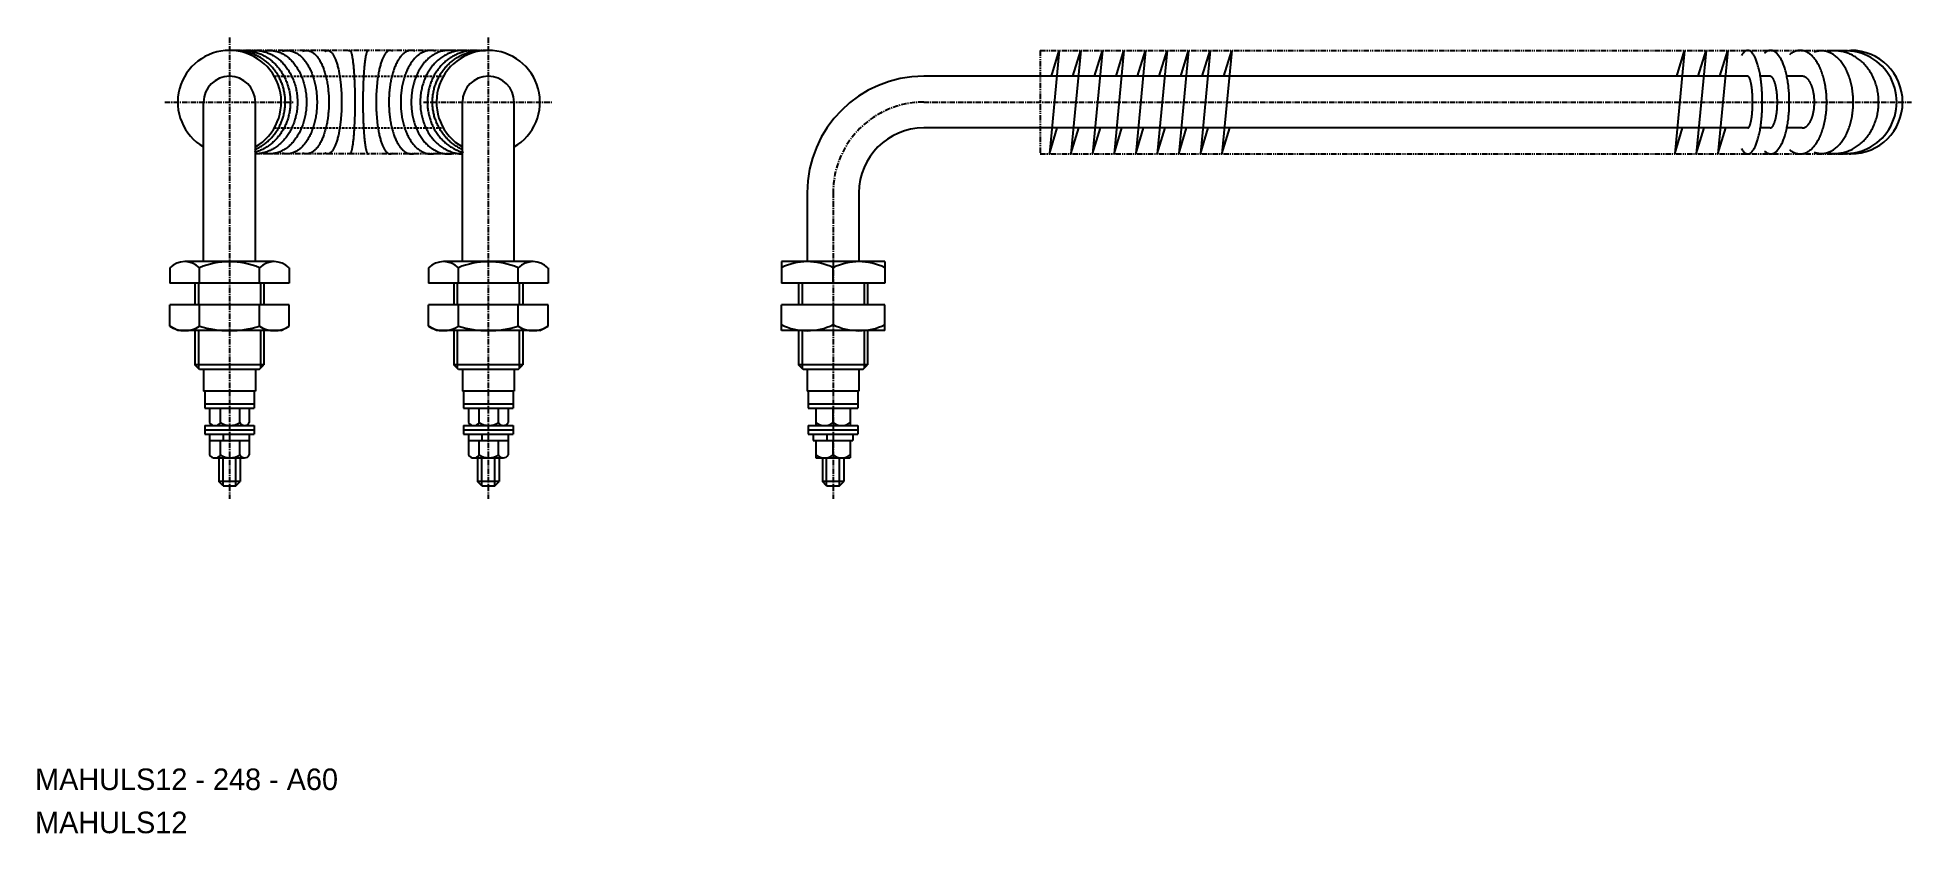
# Model space of a CAD drawing. Extents: x 1 to 435, y 1 to 186.
import ezdxf
from ezdxf.enums import TextEntityAlignment as Align

# ---------------------------------------------------------------- set-up
doc = ezdxf.new("R2010")
doc.units = 0
for name, pattern in [('CENTER', [2, 1.25, -0.25, 0.25, -0.25]), ('DASHED', [0.75, 0.5, -0.25]), ('PHANTOM', [2.5, 1.25, -0.25, 0.25, -0.25, 0.25, -0.25])]:
    doc.linetypes.add(name, pattern=pattern)
doc.layers.get('0').update_dxf_attribs({"linetype": 'CONTINUOUS'})
doc.layers.add('CENTER', color=1, linetype='CENTER')

msp = doc.modelspace()

# ---------------------------------------------------------------- texts
for s, p in [('MAHULS12 - 248 - A60', (0, 10)), ('MAHULS12', (0, 0))]:
    msp.add_text(s, height=5).set_placement(p, align=Align.BOTTOM_LEFT)

# ---------------------------------------------------------------- linework, layer by layer
at = {"color": 3, "linetype": 'PHANTOM'}
for p, q in [((105.07, 183.06), (45.07, 183.06)), ((233.04, 183.06), (421.04, 183.06)), ((233.04, 183.06), (233.04, 159.06)), ((99.07, 159.06), (51.07, 159.06)), ((233.04, 159.06), (421.04, 159.06))]:
    msp.add_line(p, q, dxfattribs=at)
at = {"color": 7, "linetype": 'CONTINUOUS'}
for p, q in [((237.47, 183.06), (235.2, 159.06)), ((235.65, 177.06), (237.47, 183.06)), ((242.47, 183.06), (240.2, 159.06)), ((240.65, 177.06), (242.47, 183.06)), ((247.47, 183.06), (245.2, 159.06)), ((245.65, 177.06), (247.47, 183.06)), ((252.47, 183.06), (250.2, 159.06)), ((250.65, 177.06), (252.47, 183.06)), ((257.47, 183.06), (255.2, 159.06)), ((255.65, 177.06), (257.47, 183.06)), ((262.47, 183.06), (260.2, 159.06)), ((260.65, 177.06), (262.47, 183.06)), ((267.47, 183.06), (265.2, 159.06)), ((265.65, 177.06), (267.47, 183.06)), ((272.47, 183.06), (270.2, 159.06)), ((270.65, 177.06), (272.47, 183.06)), ((277.47, 183.06), (275.2, 159.06)), ((275.65, 177.06), (277.47, 183.06)), ((382.47, 183.06), (380.2, 159.06)), ((380.65, 177.06), (382.47, 183.06)), ((387.47, 183.06), (385.2, 159.06)), ((385.65, 177.06), (387.47, 183.06)), ((392.47, 183.06), (390.2, 159.06)), ((390.65, 177.06), (392.47, 183.06)), ((397.12, 177.06), (206.04, 177.06)), ((402.3, 177.06), (400.05, 177.06)), ((409.76, 177.06), (406.18, 177.06)), ((39.07, 134.06), (39.07, 171.06)), ((51.07, 134.06), (51.07, 171.06)), ((99.07, 134.06), (99.07, 171.06)), ((111.07, 134.06), (111.07, 171.06)), ((397.12, 165.06), (206.04, 165.06)), ((235.2, 159.06), (237.02, 165.06)), ((240.2, 159.06), (242.02, 165.06)), ((245.2, 159.06), (247.02, 165.06)), ((250.2, 159.06), (252.02, 165.06)), ((255.2, 159.06), (257.02, 165.06)), ((260.2, 159.06), (262.02, 165.06)), ((265.2, 159.06), (267.02, 165.06)), ((270.2, 159.06), (272.02, 165.06)), ((275.2, 159.06), (277.02, 165.06)), ((380.2, 159.06), (382.02, 165.06)), ((385.2, 159.06), (387.02, 165.06)), ((390.2, 159.06), (392.02, 165.06)), ((402.3, 165.06), (400.05, 165.06)), ((409.76, 165.06), (406.18, 165.06)), ((179.04, 150.06), (179.04, 134.06)), ((191.04, 150.06), (191.04, 134.06)), ((31.21, 132.66), (31.21, 129.06)), ((55.46, 134.06), (34.68, 134.06)), ((38.14, 129.06), (38.14, 132.66)), ((52, 129.06), (52, 132.66)), ((58.93, 132.66), (58.93, 129.06)), ((91.21, 132.66), (91.21, 129.06)), ((115.46, 134.06), (94.68, 134.06)), ((98.14, 129.06), (98.14, 132.66)), ((112, 129.06), (112, 132.66)), ((118.93, 132.66), (118.93, 129.06)), ((197.04, 134.06), (173.04, 134.06)), ((173.04, 134.06), (173.04, 129.06)), ((185.04, 129.06), (185.04, 132.66)), ((197.04, 134.06), (197.04, 129.06)), ((58.93, 129.06), (31.21, 129.06)), ((37.07, 129.06), (37.07, 124.06)), ((53.07, 129.06), (53.07, 124.06)), ((118.93, 129.06), (91.21, 129.06)), ((97.07, 129.06), (97.07, 124.06)), ((113.07, 129.06), (113.07, 124.06)), ((197.04, 129.06), (173.04, 129.06)), ((177.04, 129.06), (177.04, 124.06)), ((193.04, 129.06), (193.04, 124.06)), ((58.93, 124.06), (31.21, 124.06)), ((31.21, 119.13), (31.21, 124.06)), ((38.14, 119.13), (38.14, 124.06)), ((45.07, 124.06), (45.07, 124.06)), ((52, 119.13), (52, 124.06)), ((52, 124.06), (52, 124.06)), ((58.93, 119.13), (58.93, 124.06)), ((118.93, 124.06), (91.21, 124.06)), ((91.21, 119.13), (91.21, 124.06)), ((98.14, 119.13), (98.14, 124.06)), ((105.07, 124.06), (105.07, 124.06)), ((112, 119.13), (112, 124.06)), ((112, 124.06), (112, 124.06)), ((118.93, 119.13), (118.93, 124.06)), ((197.04, 124.06), (173.04, 124.06)), ((173.04, 118.06), (173.04, 124.06)), ((185.04, 124.06), (185.04, 119.46)), ((197.04, 118.06), (197.04, 124.06)), ((33.07, 118.06), (31.21, 119.13)), ((57.07, 118.06), (33.07, 118.06)), ((37.07, 118.06), (37.07, 110.14)), ((53.07, 118.06), (53.07, 110.14)), ((57.07, 118.06), (58.93, 119.13)), ((93.07, 118.06), (91.21, 119.13)), ((117.07, 118.06), (93.07, 118.06)), ((97.07, 118.06), (97.07, 110.14)), ((113.07, 118.06), (113.07, 110.14)), ((117.07, 118.06), (118.93, 119.13)), ((197.04, 118.06), (173.04, 118.06)), ((177.04, 118.06), (177.04, 110.14)), ((193.04, 118.06), (193.04, 110.14)), ((53.07, 110.14), (37.07, 110.14)), ((38.15, 109.06), (37.07, 110.14)), ((51.99, 109.06), (38.15, 109.06)), ((39.07, 109.06), (39.07, 104.06)), ((51.07, 109.06), (39.07, 109.06)), ((51.07, 109.06), (51.07, 104.06)), ((51.99, 109.06), (53.07, 110.14)), ((113.07, 110.14), (97.07, 110.14)), ((98.15, 109.06), (97.07, 110.14)), ((111.99, 109.06), (98.15, 109.06)), ((99.07, 109.06), (99.07, 104.06)), ((111.07, 109.06), (99.07, 109.06)), ((111.07, 109.06), (111.07, 104.06)), ((111.99, 109.06), (113.07, 110.14)), ((193.04, 110.14), (177.04, 110.14)), ((178.12, 109.06), (177.04, 110.14)), ((191.96, 109.06), (178.12, 109.06)), ((179.04, 109.06), (179.04, 104.06)), ((191.04, 109.06), (191.04, 104.06)), ((191.96, 109.06), (193.04, 110.14)), ((51.07, 104.06), (39.07, 104.06)), ((39.32, 104.06), (39.32, 100.06)), ((39.32, 101.06), (50.82, 101.06)), ((39.32, 100.06), (50.82, 100.06)), ((40.47, 100.06), (40.47, 96.76)), ((42.97, 96.76), (42.97, 100.06)), ((47.47, 96.76), (47.47, 100.06)), ((49.67, 100.06), (49.67, 96.76)), ((50.82, 104.06), (50.82, 100.06)), ((111.07, 104.06), (99.07, 104.06)), ((99.32, 104.06), (99.32, 100.06)), ((99.32, 101.06), (110.82, 101.06)), ((99.32, 100.06), (110.82, 100.06)), ((100.47, 100.06), (100.47, 96.76)), ((102.97, 96.76), (102.97, 100.06)), ((107.47, 96.76), (107.47, 100.06)), ((109.67, 100.06), (109.67, 96.76)), ((110.82, 104.06), (110.82, 100.06)), ((191.04, 104.06), (179.04, 104.06)), ((179.29, 104.06), (179.29, 100.06)), ((179.29, 101.06), (190.79, 101.06)), ((179.29, 100.06), (190.79, 100.06)), ((181.06, 100.06), (181.06, 96.06)), ((185.04, 96.76), (185.04, 100.06)), ((189.02, 100.06), (189.02, 96.06)), ((190.79, 104.06), (190.79, 100.06)), ((39.32, 96.06), (50.82, 96.06)), ((39.32, 96.06), (39.32, 94.06)), ((50.82, 96.06), (50.82, 94.06)), ((99.32, 96.06), (110.82, 96.06)), ((99.32, 96.06), (99.32, 94.06)), ((110.82, 96.06), (110.82, 94.06)), ((179.29, 96.06), (190.79, 96.06)), ((179.29, 96.06), (179.29, 94.06)), ((180.44, 96.06), (189.64, 96.06)), ((181.06, 96.06), (189.02, 96.06)), ((190.79, 96.06), (190.79, 94.06)), ((39.32, 95.06), (50.82, 95.06)), ((39.32, 94.06), (50.82, 94.06)), ((40.47, 94.06), (40.47, 89.26)), ((40.47, 92.56), (49.67, 92.56)), ((42.97, 89.26), (42.97, 92.56)), ((43.67, 92.56), (43.67, 94.06)), ((47.47, 89.26), (47.47, 92.56)), ((49.67, 94.06), (49.67, 89.26)), ((99.32, 95.06), (110.82, 95.06)), ((99.32, 94.06), (110.82, 94.06)), ((100.47, 94.06), (100.47, 89.26)), ((100.47, 92.56), (109.67, 92.56)), ((102.97, 89.26), (102.97, 92.56)), ((103.67, 92.56), (103.67, 94.06)), ((107.47, 89.26), (107.47, 92.56)), ((109.67, 94.06), (109.67, 89.26)), ((179.29, 95.06), (190.79, 95.06)), ((179.29, 94.06), (190.79, 94.06)), ((180.44, 94.06), (180.44, 92.56)), ((180.44, 92.56), (189.64, 92.56)), ((181.06, 92.56), (181.06, 88.56)), ((183.64, 92.56), (183.64, 94.06)), ((185.04, 89.26), (185.04, 92.56)), ((189.02, 92.56), (189.02, 88.56)), ((189.64, 94.06), (189.64, 92.56)), ((41.72, 88.56), (48.57, 88.56)), ((42.57, 88.56), (42.57, 83.06)), ((47.57, 88.56), (47.57, 83.06)), ((101.72, 88.56), (108.57, 88.56)), ((102.57, 88.56), (102.57, 83.06)), ((107.57, 88.56), (107.57, 83.06)), ((181.06, 88.56), (189.02, 88.56)), ((182.54, 88.56), (182.54, 83.06)), ((187.54, 88.56), (187.54, 83.06)), ((43.57, 82.06), (42.57, 83.06)), ((47.57, 83.06), (42.57, 83.06)), ((46.57, 82.06), (47.57, 83.06)), ((103.57, 82.06), (102.57, 83.06)), ((107.57, 83.06), (102.57, 83.06)), ((106.57, 82.06), (107.57, 83.06)), ((187.54, 83.06), (182.54, 83.06)), ((183.54, 82.06), (182.54, 83.06)), ((186.54, 82.06), (187.54, 83.06)), ((43.57, 82.06), (46.57, 82.06)), ((103.57, 82.06), (106.57, 82.06)), ((183.54, 82.06), (186.54, 82.06))]:
    msp.add_line(p, q, dxfattribs=at)
at = {"color": 3, "linetype": 'DASHED'}
for p, q in [((55.46, 177.06), (94.68, 177.06)), ((55.46, 165.06), (94.68, 165.06))]:
    msp.add_line(p, q, dxfattribs=at)
at = {"color": 3, "linetype": 'CONTINUOUS'}
for p, q in [((37.88, 129.06), (37.88, 124.06)), ((52.26, 129.06), (52.26, 124.06)), ((97.88, 129.06), (97.88, 124.06)), ((112.26, 129.06), (112.26, 124.06)), ((177.85, 129.06), (177.85, 124.06)), ((192.23, 129.06), (192.23, 124.06)), ((37.88, 118.06), (37.88, 109.33)), ((52.26, 118.06), (52.26, 109.33)), ((97.88, 118.06), (97.88, 109.33)), ((112.26, 118.06), (112.26, 109.33)), ((177.85, 118.06), (177.85, 109.33)), ((192.23, 118.06), (192.23, 109.33)), ((43.57, 82.06), (43.57, 88.56)), ((46.57, 82.06), (46.57, 88.56)), ((103.57, 82.06), (103.57, 88.56)), ((106.57, 82.06), (106.57, 88.56)), ((183.54, 82.06), (183.54, 88.56)), ((186.54, 82.06), (186.54, 88.56))]:
    msp.add_line(p, q, dxfattribs=at)
at = {"color": 7, "linetype": 'CONTINUOUS'}
for points in [[(50.96, 160.03, 0), (51.19, 160.14, 0), (51.42, 160.25, 0), (51.64, 160.37, 0), (51.87, 160.49, 0), (52.09, 160.61, 0), (52.31, 160.74, 0), (52.53, 160.88, 0), (52.74, 161.02, 0), (52.95, 161.17, 0), (53.16, 161.32, 0), (53.36, 161.47, 0), (53.57, 161.63, 0), (53.76, 161.8, 0), (53.96, 161.96, 0), (54.15, 162.14, 0), (54.33, 162.31, 0), (54.52, 162.5, 0), (54.7, 162.68, 0), (54.87, 162.87, 0), (55.04, 163.06, 0), (55.21, 163.26, 0), (55.37, 163.46, 0), (55.53, 163.66, 0), (55.68, 163.87, 0), (55.83, 164.08, 0), (55.98, 164.3, 0), (56.12, 164.51, 0), (56.26, 164.74, 0), (56.39, 164.96, 0), (56.51, 165.19, 0), (56.64, 165.41, 0), (56.75, 165.65, 0), (56.86, 165.88, 0), (56.97, 166.12, 0), (57.07, 166.36, 0), (57.17, 166.6, 0), (57.26, 166.84, 0), (57.35, 167.09, 0), (57.43, 167.34, 0), (57.51, 167.59, 0), (57.58, 167.84, 0), (57.64, 168.09, 0), (57.7, 168.34, 0), (57.76, 168.6, 0), (57.81, 168.85, 0), (57.85, 169.11, 0), (57.89, 169.37, 0), (57.92, 169.63, 0), (57.95, 169.89, 0), (57.97, 170.15, 0), (57.99, 170.41, 0), (58, 170.67, 0), (58, 170.93, 0), (58, 171.19, 0), (58, 171.46, 0), (57.99, 171.72, 0), (57.97, 171.98, 0), (57.95, 172.24, 0), (57.92, 172.5, 0), (57.89, 172.76, 0), (57.85, 173.01, 0), (57.8, 173.27, 0), (57.75, 173.53, 0), (57.7, 173.78, 0), (57.64, 174.04, 0), (57.57, 174.29, 0), (57.5, 174.54, 0), (57.42, 174.79, 0), (57.34, 175.04, 0), (57.26, 175.28, 0), (57.16, 175.53, 0), (57.07, 175.77, 0), (56.96, 176.01, 0), (56.86, 176.25, 0), (56.74, 176.48, 0), (56.63, 176.71, 0), (56.51, 176.94, 0), (56.38, 177.17, 0), (56.25, 177.39, 0), (56.11, 177.61, 0), (55.97, 177.83, 0), (55.82, 178.04, 0), (55.67, 178.25, 0), (55.52, 178.46, 0), (55.36, 178.66, 0), (55.2, 178.87, 0), (55.03, 179.06, 0), (54.86, 179.25, 0), (54.68, 179.44, 0), (54.51, 179.63, 0), (54.32, 179.81, 0), (54.13, 179.99, 0), (53.94, 180.16, 0), (53.75, 180.33, 0), (53.55, 180.49, 0), (53.35, 180.65, 0), (53.15, 180.8, 0), (52.94, 180.95, 0), (52.73, 181.1, 0), (52.51, 181.24, 0), (52.3, 181.38, 0), (52.08, 181.51, 0), (51.85, 181.63, 0), (51.63, 181.75, 0), (51.4, 181.87, 0), (51.17, 181.98, 0), (50.94, 182.09, 0), (50.71, 182.19, 0), (50.47, 182.28, 0), (50.23, 182.37, 0), (49.99, 182.46, 0), (49.75, 182.53, 0), (49.51, 182.61, 0), (49.26, 182.68, 0), (49.01, 182.74, 0), (48.77, 182.79, 0), (48.52, 182.85, 0), (48.27, 182.89, 0), (48.02, 182.93, 0), (47.77, 182.97, 0), (47.51, 183, 0), (47.26, 183.02, 0), (47.01, 183.04, 0), (46.75, 183.05, 0), (46.5, 183.05, 0), (46.25, 183.06, 0), (45.99, 183.05, 0), (45.74, 183.04, 0)], [(48.28, 183.06, 0), (48.53, 183.05, 0), (48.78, 183.04, 0), (49.03, 183.02, 0), (49.27, 183, 0), (49.52, 182.97, 0), (49.76, 182.94, 0), (50.01, 182.9, 0), (50.25, 182.85, 0), (50.5, 182.8, 0), (50.74, 182.74, 0), (50.98, 182.67, 0), (51.22, 182.6, 0), (51.46, 182.53, 0), (51.69, 182.44, 0), (51.93, 182.35, 0), (52.16, 182.26, 0), (52.39, 182.16, 0), (52.62, 182.05, 0), (52.84, 181.94, 0), (53.07, 181.82, 0), (53.29, 181.7, 0), (53.51, 181.57, 0), (53.72, 181.44, 0), (53.93, 181.3, 0), (54.14, 181.16, 0), (54.35, 181.01, 0), (54.56, 180.85, 0), (54.76, 180.69, 0), (54.95, 180.53, 0), (55.15, 180.36, 0), (55.34, 180.19, 0), (55.52, 180.01, 0), (55.71, 179.83, 0), (55.89, 179.64, 0), (56.06, 179.45, 0), (56.23, 179.25, 0), (56.4, 179.05, 0), (56.56, 178.84, 0), (56.72, 178.64, 0), (56.88, 178.42, 0), (57.03, 178.21, 0), (57.17, 177.99, 0), (57.31, 177.76, 0), (57.45, 177.54, 0), (57.58, 177.31, 0), (57.71, 177.07, 0), (57.83, 176.84, 0), (57.95, 176.6, 0), (58.06, 176.35, 0), (58.16, 176.11, 0), (58.27, 175.86, 0), (58.36, 175.61, 0), (58.45, 175.36, 0), (58.54, 175.1, 0), (58.62, 174.85, 0), (58.7, 174.59, 0), (58.77, 174.33, 0), (58.83, 174.07, 0), (58.89, 173.8, 0), (58.95, 173.54, 0), (58.99, 173.27, 0), (59.04, 173, 0), (59.07, 172.74, 0), (59.11, 172.47, 0), (59.13, 172.2, 0), (59.15, 171.93, 0), (59.17, 171.65, 0), (59.18, 171.38, 0), (59.18, 171.11, 0), (59.18, 170.84, 0), (59.17, 170.57, 0), (59.16, 170.3, 0), (59.14, 170.03, 0), (59.12, 169.75, 0), (59.09, 169.49, 0), (59.05, 169.22, 0), (59.01, 168.95, 0), (58.97, 168.68, 0), (58.91, 168.42, 0), (58.86, 168.15, 0), (58.79, 167.89, 0), (58.73, 167.63, 0), (58.65, 167.37, 0), (58.57, 167.11, 0), (58.49, 166.85, 0), (58.4, 166.6, 0), (58.31, 166.35, 0), (58.21, 166.1, 0), (58.1, 165.86, 0), (57.99, 165.61, 0), (57.88, 165.37, 0), (57.76, 165.13, 0), (57.63, 164.9, 0), (57.5, 164.67, 0), (57.37, 164.44, 0), (57.23, 164.21, 0), (57.09, 163.99, 0), (56.94, 163.78, 0), (56.79, 163.56, 0), (56.63, 163.35, 0), (56.47, 163.15, 0), (56.3, 162.94, 0), (56.13, 162.74, 0), (55.96, 162.55, 0), (55.78, 162.36, 0), (55.6, 162.18, 0), (55.41, 162, 0), (55.23, 161.82, 0), (55.03, 161.65, 0), (54.84, 161.48, 0), (54.64, 161.32, 0), (54.44, 161.16, 0), (54.23, 161.01, 0), (54.02, 160.87, 0), (53.81, 160.73, 0), (53.59, 160.59, 0), (53.38, 160.46, 0), (53.16, 160.34, 0), (52.93, 160.22, 0), (52.71, 160.1, 0), (52.48, 159.99, 0), (52.25, 159.89, 0), (52.02, 159.79, 0), (51.79, 159.7, 0), (51.55, 159.62, 0), (51.32, 159.54, 0), (51.08, 159.47, 0), (50.84, 159.4, 0)], [(49.87, 182.99, 0), (50.12, 183.01, 0), (50.37, 183.04, 0), (50.62, 183.05, 0), (50.87, 183.06, 0), (51.12, 183.05, 0), (51.37, 183.04, 0), (51.62, 183.03, 0), (51.87, 183, 0), (52.12, 182.97, 0), (52.37, 182.93, 0), (52.62, 182.88, 0), (52.86, 182.82, 0), (53.11, 182.76, 0), (53.35, 182.69, 0), (53.59, 182.61, 0), (53.83, 182.53, 0), (54.07, 182.44, 0), (54.31, 182.34, 0), (54.54, 182.23, 0), (54.78, 182.11, 0), (55.01, 181.99, 0), (55.23, 181.87, 0), (55.46, 181.73, 0), (55.68, 181.59, 0), (55.9, 181.44, 0), (56.11, 181.28, 0), (56.32, 181.12, 0), (56.53, 180.95, 0), (56.74, 180.78, 0), (56.94, 180.6, 0), (57.14, 180.41, 0), (57.33, 180.22, 0), (57.52, 180.02, 0), (57.7, 179.81, 0), (57.88, 179.6, 0), (58.06, 179.39, 0), (58.23, 179.17, 0), (58.4, 178.94, 0), (58.56, 178.71, 0), (58.72, 178.47, 0), (58.87, 178.23, 0), (59.02, 177.99, 0), (59.16, 177.74, 0), (59.3, 177.48, 0), (59.43, 177.22, 0), (59.56, 176.96, 0), (59.68, 176.7, 0), (59.79, 176.43, 0), (59.9, 176.15, 0), (60, 175.88, 0), (60.1, 175.6, 0), (60.19, 175.32, 0), (60.28, 175.03, 0), (60.36, 174.74, 0), (60.43, 174.45, 0), (60.5, 174.16, 0), (60.56, 173.87, 0), (60.62, 173.57, 0), (60.67, 173.27, 0), (60.71, 172.97, 0), (60.75, 172.68, 0), (60.78, 172.37, 0), (60.8, 172.07, 0), (60.82, 171.77, 0), (60.83, 171.47, 0), (60.84, 171.16, 0), (60.84, 170.86, 0), (60.83, 170.56, 0), (60.82, 170.25, 0), (60.8, 169.95, 0), (60.77, 169.65, 0), (60.74, 169.35, 0), (60.7, 169.05, 0), (60.65, 168.75, 0), (60.6, 168.45, 0), (60.55, 168.16, 0), (60.48, 167.86, 0), (60.41, 167.57, 0), (60.34, 167.28, 0), (60.26, 167, 0), (60.17, 166.71, 0), (60.07, 166.43, 0), (59.97, 166.15, 0), (59.87, 165.88, 0), (59.76, 165.6, 0), (59.64, 165.34, 0), (59.52, 165.07, 0), (59.39, 164.81, 0), (59.26, 164.55, 0), (59.12, 164.3, 0), (58.98, 164.05, 0), (58.83, 163.81, 0), (58.67, 163.57, 0), (58.51, 163.33, 0), (58.35, 163.1, 0), (58.18, 162.88, 0), (58.01, 162.66, 0), (57.83, 162.44, 0), (57.65, 162.24, 0), (57.46, 162.03, 0), (57.27, 161.84, 0), (57.08, 161.65, 0), (56.88, 161.46, 0), (56.68, 161.28, 0), (56.47, 161.11, 0), (56.26, 160.94, 0), (56.05, 160.78, 0), (55.83, 160.63, 0), (55.61, 160.48, 0), (55.39, 160.34, 0), (55.17, 160.21, 0), (54.94, 160.08, 0), (54.71, 159.96, 0), (54.47, 159.85, 0), (54.24, 159.75, 0), (54, 159.65, 0), (53.76, 159.56, 0), (53.52, 159.47, 0), (53.28, 159.4, 0), (53.04, 159.33, 0), (52.79, 159.27, 0), (52.54, 159.22, 0), (52.3, 159.17, 0), (52.05, 159.13, 0), (51.8, 159.1, 0), (51.55, 159.08, 0), (51.3, 159.06, 0), (51.05, 159.06, 0)], [(53.2, 182.95, 0), (53.43, 182.99, 0), (53.65, 183.02, 0), (53.88, 183.04, 0), (54.11, 183.05, 0), (54.34, 183.06, 0), (54.57, 183.05, 0), (54.8, 183.04, 0), (55.02, 183.02, 0), (55.25, 182.99, 0), (55.48, 182.95, 0), (55.7, 182.9, 0), (55.93, 182.85, 0), (56.15, 182.78, 0), (56.38, 182.71, 0), (56.6, 182.63, 0), (56.82, 182.55, 0), (57.04, 182.45, 0), (57.25, 182.34, 0), (57.47, 182.23, 0), (57.68, 182.11, 0), (57.89, 181.98, 0), (58.09, 181.85, 0), (58.3, 181.71, 0), (58.5, 181.55, 0), (58.7, 181.4, 0), (58.89, 181.23, 0), (59.09, 181.06, 0), (59.27, 180.88, 0), (59.46, 180.69, 0), (59.64, 180.5, 0), (59.82, 180.29, 0), (59.99, 180.09, 0), (60.16, 179.87, 0), (60.33, 179.66, 0), (60.49, 179.43, 0), (60.65, 179.2, 0), (60.8, 178.96, 0), (60.95, 178.72, 0), (61.09, 178.47, 0), (61.23, 178.21, 0), (61.36, 177.95, 0), (61.49, 177.69, 0), (61.62, 177.42, 0), (61.74, 177.15, 0), (61.85, 176.87, 0), (61.96, 176.59, 0), (62.06, 176.3, 0), (62.16, 176.01, 0), (62.25, 175.72, 0), (62.34, 175.43, 0), (62.42, 175.13, 0), (62.49, 174.82, 0), (62.56, 174.52, 0), (62.62, 174.21, 0), (62.68, 173.9, 0), (62.73, 173.59, 0), (62.78, 173.28, 0), (62.82, 172.97, 0), (62.85, 172.65, 0), (62.88, 172.33, 0), (62.9, 172.01, 0), (62.91, 171.69, 0), (62.92, 171.38, 0), (62.92, 171.06, 0), (62.92, 170.74, 0), (62.91, 170.42, 0), (62.9, 170.1, 0), (62.88, 169.78, 0), (62.85, 169.46, 0), (62.82, 169.15, 0), (62.78, 168.83, 0), (62.73, 168.52, 0), (62.68, 168.21, 0), (62.62, 167.9, 0), (62.56, 167.59, 0), (62.49, 167.28, 0), (62.42, 166.98, 0), (62.34, 166.68, 0), (62.25, 166.39, 0), (62.16, 166.1, 0), (62.06, 165.81, 0), (61.96, 165.52, 0), (61.85, 165.24, 0), (61.74, 164.96, 0), (61.62, 164.69, 0), (61.49, 164.42, 0), (61.36, 164.16, 0), (61.23, 163.9, 0), (61.09, 163.64, 0), (60.95, 163.4, 0), (60.8, 163.15, 0), (60.65, 162.91, 0), (60.49, 162.68, 0), (60.33, 162.46, 0), (60.16, 162.24, 0), (59.99, 162.02, 0), (59.82, 161.81, 0), (59.64, 161.62, 0), (59.46, 161.42, 0), (59.27, 161.23, 0), (59.09, 161.05, 0), (58.89, 160.88, 0), (58.7, 160.72, 0), (58.5, 160.56, 0), (58.3, 160.4, 0), (58.09, 160.26, 0), (57.89, 160.13, 0), (57.68, 160, 0), (57.47, 159.88, 0), (57.25, 159.77, 0), (57.04, 159.66, 0), (56.82, 159.56, 0), (56.6, 159.48, 0), (56.38, 159.4, 0), (56.15, 159.33, 0), (55.93, 159.26, 0), (55.7, 159.21, 0), (55.48, 159.16, 0), (55.25, 159.12, 0), (55.02, 159.09, 0), (54.8, 159.07, 0), (54.57, 159.06, 0), (54.34, 159.06, 0), (54.11, 159.06, 0), (53.88, 159.07, 0), (53.65, 159.09, 0), (53.43, 159.12, 0), (53.2, 159.16, 0)], [(57.3, 182.91, 0), (57.49, 182.96, 0), (57.67, 182.99, 0), (57.86, 183.02, 0), (58.05, 183.04, 0), (58.24, 183.05, 0), (58.43, 183.06, 0), (58.62, 183.05, 0), (58.8, 183.03, 0), (58.99, 183.01, 0), (59.18, 182.98, 0), (59.37, 182.93, 0), (59.55, 182.88, 0), (59.74, 182.83, 0), (59.92, 182.76, 0), (60.11, 182.68, 0), (60.29, 182.6, 0), (60.47, 182.51, 0), (60.65, 182.41, 0), (60.83, 182.3, 0), (61, 182.18, 0), (61.18, 182.06, 0), (61.35, 181.92, 0), (61.52, 181.78, 0), (61.69, 181.63, 0), (61.85, 181.47, 0), (62.01, 181.31, 0), (62.17, 181.14, 0), (62.33, 180.96, 0), (62.48, 180.77, 0), (62.64, 180.58, 0), (62.78, 180.38, 0), (62.93, 180.17, 0), (63.07, 179.96, 0), (63.21, 179.74, 0), (63.34, 179.51, 0), (63.47, 179.28, 0), (63.6, 179.04, 0), (63.73, 178.8, 0), (63.84, 178.55, 0), (63.96, 178.29, 0), (64.07, 178.03, 0), (64.18, 177.76, 0), (64.28, 177.49, 0), (64.38, 177.22, 0), (64.48, 176.94, 0), (64.57, 176.65, 0), (64.65, 176.37, 0), (64.73, 176.07, 0), (64.81, 175.78, 0), (64.88, 175.48, 0), (64.95, 175.18, 0), (65.01, 174.87, 0), (65.07, 174.56, 0), (65.12, 174.25, 0), (65.17, 173.94, 0), (65.21, 173.62, 0), (65.25, 173.31, 0), (65.28, 172.99, 0), (65.31, 172.67, 0), (65.33, 172.35, 0), (65.35, 172.03, 0), (65.36, 171.7, 0), (65.37, 171.38, 0), (65.38, 171.06, 0), (65.37, 170.73, 0), (65.36, 170.41, 0), (65.35, 170.09, 0), (65.33, 169.76, 0), (65.31, 169.44, 0), (65.28, 169.12, 0), (65.25, 168.8, 0), (65.21, 168.49, 0), (65.17, 168.17, 0), (65.12, 167.86, 0), (65.07, 167.55, 0), (65.01, 167.24, 0), (64.95, 166.93, 0), (64.88, 166.63, 0), (64.81, 166.33, 0), (64.73, 166.04, 0), (64.65, 165.75, 0), (64.57, 165.46, 0), (64.48, 165.17, 0), (64.38, 164.89, 0), (64.28, 164.62, 0), (64.18, 164.35, 0), (64.07, 164.08, 0), (63.96, 163.82, 0), (63.84, 163.56, 0), (63.73, 163.31, 0), (63.6, 163.07, 0), (63.47, 162.83, 0), (63.34, 162.6, 0), (63.21, 162.37, 0), (63.07, 162.15, 0), (62.93, 161.94, 0), (62.78, 161.73, 0), (62.64, 161.53, 0), (62.48, 161.34, 0), (62.33, 161.15, 0), (62.17, 160.97, 0), (62.01, 160.8, 0), (61.85, 160.64, 0), (61.69, 160.48, 0), (61.52, 160.33, 0), (61.35, 160.19, 0), (61.18, 160.06, 0), (61, 159.93, 0), (60.83, 159.81, 0), (60.65, 159.7, 0), (60.47, 159.6, 0), (60.29, 159.51, 0), (60.11, 159.43, 0), (59.92, 159.35, 0), (59.74, 159.28, 0), (59.55, 159.22, 0), (59.37, 159.18, 0), (59.18, 159.13, 0), (58.99, 159.1, 0), (58.8, 159.08, 0), (58.62, 159.06, 0), (58.43, 159.06, 0), (58.24, 159.06, 0), (58.05, 159.07, 0), (57.86, 159.09, 0), (57.67, 159.12, 0), (57.49, 159.15, 0), (57.3, 159.2, 0)], [(62.03, 182.88, 0), (62.17, 182.93, 0), (62.31, 182.97, 0), (62.45, 183.01, 0), (62.59, 183.03, 0), (62.73, 183.05, 0), (62.87, 183.06, 0), (63.02, 183.05, 0), (63.16, 183.04, 0), (63.3, 183.02, 0), (63.44, 183, 0), (63.58, 182.96, 0), (63.72, 182.91, 0), (63.86, 182.86, 0), (64, 182.79, 0), (64.14, 182.72, 0), (64.27, 182.64, 0), (64.41, 182.55, 0), (64.54, 182.45, 0), (64.68, 182.35, 0), (64.81, 182.23, 0), (64.94, 182.11, 0), (65.07, 181.98, 0), (65.2, 181.84, 0), (65.33, 181.69, 0), (65.45, 181.53, 0), (65.57, 181.37, 0), (65.69, 181.2, 0), (65.81, 181.02, 0), (65.93, 180.84, 0), (66.04, 180.65, 0), (66.16, 180.44, 0), (66.27, 180.24, 0), (66.37, 180.02, 0), (66.48, 179.8, 0), (66.58, 179.58, 0), (66.68, 179.34, 0), (66.77, 179.1, 0), (66.87, 178.86, 0), (66.96, 178.61, 0), (67.05, 178.35, 0), (67.13, 178.09, 0), (67.21, 177.82, 0), (67.29, 177.55, 0), (67.37, 177.27, 0), (67.44, 176.99, 0), (67.51, 176.71, 0), (67.57, 176.41, 0), (67.63, 176.12, 0), (67.69, 175.82, 0), (67.74, 175.52, 0), (67.79, 175.22, 0), (67.84, 174.91, 0), (67.89, 174.6, 0), (67.93, 174.28, 0), (67.96, 173.97, 0), (67.99, 173.65, 0), (68.02, 173.33, 0), (68.05, 173.01, 0), (68.07, 172.68, 0), (68.09, 172.36, 0), (68.1, 172.03, 0), (68.11, 171.71, 0), (68.12, 171.38, 0), (68.12, 171.06, 0), (68.12, 170.73, 0), (68.11, 170.4, 0), (68.1, 170.08, 0), (68.09, 169.75, 0), (68.07, 169.43, 0), (68.05, 169.1, 0), (68.02, 168.78, 0), (67.99, 168.46, 0), (67.96, 168.14, 0), (67.93, 167.83, 0), (67.89, 167.51, 0), (67.84, 167.2, 0), (67.79, 166.9, 0), (67.74, 166.59, 0), (67.69, 166.29, 0), (67.63, 165.99, 0), (67.57, 165.7, 0), (67.51, 165.41, 0), (67.44, 165.12, 0), (67.37, 164.84, 0), (67.29, 164.56, 0), (67.21, 164.29, 0), (67.13, 164.02, 0), (67.05, 163.76, 0), (66.96, 163.5, 0), (66.87, 163.25, 0), (66.77, 163.01, 0), (66.68, 162.77, 0), (66.58, 162.53, 0), (66.48, 162.31, 0), (66.37, 162.09, 0), (66.27, 161.87, 0), (66.16, 161.67, 0), (66.04, 161.47, 0), (65.93, 161.27, 0), (65.81, 161.09, 0), (65.69, 160.91, 0), (65.57, 160.74, 0), (65.45, 160.57, 0), (65.33, 160.42, 0), (65.2, 160.27, 0), (65.07, 160.13, 0), (64.94, 160, 0), (64.81, 159.88, 0), (64.68, 159.76, 0), (64.54, 159.66, 0), (64.41, 159.56, 0), (64.27, 159.47, 0), (64.14, 159.39, 0), (64, 159.32, 0), (63.86, 159.25, 0), (63.72, 159.2, 0), (63.58, 159.15, 0), (63.44, 159.12, 0), (63.3, 159.09, 0), (63.16, 159.07, 0), (63.02, 159.06, 0), (62.87, 159.06, 0), (62.73, 159.06, 0), (62.59, 159.08, 0), (62.45, 159.1, 0), (62.31, 159.14, 0), (62.17, 159.18, 0), (62.03, 159.23, 0)], [(67.21, 182.84, 0), (67.29, 182.9, 0), (67.38, 182.94, 0), (67.47, 182.99, 0), (67.56, 183.02, 0), (67.65, 183.04, 0), (67.74, 183.05, 0), (67.83, 183.06, 0), (67.92, 183.05, 0), (68.01, 183.04, 0), (68.1, 183.01, 0), (68.19, 182.98, 0), (68.27, 182.94, 0), (68.36, 182.89, 0), (68.45, 182.83, 0), (68.54, 182.76, 0), (68.62, 182.68, 0), (68.71, 182.6, 0), (68.8, 182.5, 0), (68.88, 182.4, 0), (68.96, 182.29, 0), (69.05, 182.17, 0), (69.13, 182.04, 0), (69.21, 181.9, 0), (69.29, 181.75, 0), (69.37, 181.6, 0), (69.45, 181.44, 0), (69.53, 181.27, 0), (69.6, 181.09, 0), (69.68, 180.91, 0), (69.75, 180.72, 0), (69.82, 180.52, 0), (69.89, 180.31, 0), (69.96, 180.1, 0), (70.02, 179.88, 0), (70.09, 179.65, 0), (70.15, 179.41, 0), (70.21, 179.17, 0), (70.27, 178.93, 0), (70.33, 178.68, 0), (70.39, 178.42, 0), (70.44, 178.15, 0), (70.49, 177.88, 0), (70.54, 177.61, 0), (70.59, 177.33, 0), (70.63, 177.05, 0), (70.68, 176.76, 0), (70.72, 176.47, 0), (70.76, 176.17, 0), (70.8, 175.87, 0), (70.83, 175.56, 0), (70.86, 175.26, 0), (70.89, 174.95, 0), (70.92, 174.63, 0), (70.95, 174.32, 0), (70.97, 174, 0), (70.99, 173.68, 0), (71.01, 173.35, 0), (71.02, 173.03, 0), (71.04, 172.7, 0), (71.05, 172.37, 0), (71.06, 172.04, 0), (71.06, 171.72, 0), (71.07, 171.39, 0), (71.07, 171.06, 0), (71.07, 170.72, 0), (71.06, 170.4, 0), (71.06, 170.07, 0), (71.05, 169.74, 0), (71.04, 169.41, 0), (71.02, 169.08, 0), (71.01, 168.76, 0), (70.99, 168.44, 0), (70.97, 168.11, 0), (70.95, 167.79, 0), (70.92, 167.48, 0), (70.89, 167.16, 0), (70.86, 166.85, 0), (70.83, 166.54, 0), (70.8, 166.24, 0), (70.76, 165.94, 0), (70.72, 165.64, 0), (70.68, 165.35, 0), (70.63, 165.06, 0), (70.59, 164.78, 0), (70.54, 164.5, 0), (70.49, 164.23, 0), (70.44, 163.96, 0), (70.39, 163.69, 0), (70.33, 163.43, 0), (70.27, 163.18, 0), (70.21, 162.94, 0), (70.15, 162.7, 0), (70.09, 162.46, 0), (70.02, 162.24, 0), (69.96, 162.01, 0), (69.89, 161.8, 0), (69.82, 161.59, 0), (69.75, 161.4, 0), (69.68, 161.2, 0), (69.6, 161.02, 0), (69.53, 160.84, 0), (69.45, 160.67, 0), (69.37, 160.51, 0), (69.29, 160.36, 0), (69.21, 160.21, 0), (69.13, 160.07, 0), (69.05, 159.94, 0), (68.96, 159.82, 0), (68.88, 159.71, 0), (68.8, 159.61, 0), (68.71, 159.51, 0), (68.62, 159.43, 0), (68.54, 159.35, 0), (68.45, 159.28, 0), (68.36, 159.22, 0), (68.27, 159.17, 0), (68.19, 159.13, 0), (68.1, 159.1, 0), (68.01, 159.07, 0), (67.92, 159.06, 0), (67.83, 159.06, 0), (67.74, 159.06, 0), (67.65, 159.07, 0), (67.56, 159.09, 0), (67.47, 159.12, 0), (67.38, 159.16, 0), (67.29, 159.21, 0), (67.21, 159.27, 0)], [(72.74, 182.88, 0), (72.77, 182.93, 0), (72.8, 182.97, 0), (72.83, 183.01, 0), (72.87, 183.03, 0), (72.9, 183.05, 0), (72.93, 183.06, 0), (72.97, 183.05, 0), (73, 183.04, 0), (73.03, 183.02, 0), (73.06, 182.99, 0), (73.1, 182.96, 0), (73.13, 182.91, 0), (73.16, 182.86, 0), (73.19, 182.79, 0), (73.22, 182.72, 0), (73.25, 182.64, 0), (73.29, 182.55, 0), (73.32, 182.45, 0), (73.35, 182.34, 0), (73.38, 182.23, 0), (73.41, 182.11, 0), (73.44, 181.97, 0), (73.47, 181.84, 0), (73.5, 181.69, 0), (73.53, 181.53, 0), (73.55, 181.37, 0), (73.58, 181.2, 0), (73.61, 181.02, 0), (73.64, 180.84, 0), (73.66, 180.64, 0), (73.69, 180.44, 0), (73.71, 180.24, 0), (73.74, 180.02, 0), (73.76, 179.8, 0), (73.79, 179.57, 0), (73.81, 179.34, 0), (73.83, 179.1, 0), (73.85, 178.86, 0), (73.87, 178.6, 0), (73.89, 178.35, 0), (73.91, 178.09, 0), (73.93, 177.82, 0), (73.95, 177.55, 0), (73.97, 177.27, 0), (73.98, 176.99, 0), (74, 176.7, 0), (74.01, 176.41, 0), (74.03, 176.12, 0), (74.04, 175.82, 0), (74.05, 175.52, 0), (74.07, 175.21, 0), (74.08, 174.91, 0), (74.09, 174.59, 0), (74.1, 174.28, 0), (74.1, 173.97, 0), (74.11, 173.65, 0), (74.12, 173.33, 0), (74.12, 173.01, 0), (74.13, 172.68, 0), (74.13, 172.36, 0), (74.14, 172.03, 0), (74.14, 171.71, 0), (74.14, 171.38, 0), (74.14, 171.06, 0), (74.14, 170.73, 0), (74.14, 170.4, 0), (74.14, 170.08, 0), (74.13, 169.75, 0), (74.13, 169.43, 0), (74.12, 169.1, 0), (74.12, 168.78, 0), (74.11, 168.46, 0), (74.1, 168.15, 0), (74.1, 167.83, 0), (74.09, 167.52, 0), (74.08, 167.21, 0), (74.07, 166.9, 0), (74.05, 166.59, 0), (74.04, 166.29, 0), (74.03, 165.99, 0), (74.01, 165.7, 0), (74, 165.41, 0), (73.98, 165.12, 0), (73.97, 164.84, 0), (73.95, 164.56, 0), (73.93, 164.29, 0), (73.91, 164.02, 0), (73.89, 163.76, 0), (73.87, 163.5, 0), (73.85, 163.25, 0), (73.83, 163.01, 0), (73.81, 162.77, 0), (73.79, 162.54, 0), (73.76, 162.31, 0), (73.74, 162.09, 0), (73.71, 161.88, 0), (73.69, 161.67, 0), (73.66, 161.47, 0), (73.64, 161.28, 0), (73.61, 161.09, 0), (73.58, 160.91, 0), (73.55, 160.74, 0), (73.53, 160.58, 0), (73.5, 160.42, 0), (73.47, 160.28, 0), (73.44, 160.14, 0), (73.41, 160, 0), (73.38, 159.88, 0), (73.35, 159.77, 0), (73.32, 159.66, 0), (73.29, 159.56, 0), (73.25, 159.47, 0), (73.22, 159.39, 0), (73.19, 159.32, 0), (73.16, 159.25, 0), (73.13, 159.2, 0), (73.1, 159.15, 0), (73.06, 159.12, 0), (73.03, 159.09, 0), (73, 159.07, 0), (72.97, 159.06, 0), (72.93, 159.06, 0), (72.9, 159.06, 0), (72.87, 159.08, 0), (72.83, 159.1, 0), (72.8, 159.14, 0), (72.77, 159.18, 0), (72.74, 159.23, 0)], [(77.4, 182.88, 0), (77.37, 182.93, 0), (77.34, 182.97, 0), (77.31, 183.01, 0), (77.28, 183.03, 0), (77.24, 183.05, 0), (77.21, 183.06, 0), (77.18, 183.05, 0), (77.14, 183.04, 0), (77.11, 183.02, 0), (77.08, 182.99, 0), (77.05, 182.96, 0), (77.01, 182.91, 0), (76.98, 182.86, 0), (76.95, 182.79, 0), (76.92, 182.72, 0), (76.89, 182.64, 0), (76.86, 182.55, 0), (76.82, 182.45, 0), (76.79, 182.34, 0), (76.76, 182.23, 0), (76.73, 182.11, 0), (76.7, 181.97, 0), (76.67, 181.84, 0), (76.64, 181.69, 0), (76.62, 181.53, 0), (76.59, 181.37, 0), (76.56, 181.2, 0), (76.53, 181.02, 0), (76.51, 180.84, 0), (76.48, 180.64, 0), (76.45, 180.44, 0), (76.43, 180.24, 0), (76.4, 180.02, 0), (76.38, 179.8, 0), (76.36, 179.57, 0), (76.33, 179.34, 0), (76.31, 179.1, 0), (76.29, 178.86, 0), (76.27, 178.6, 0), (76.25, 178.35, 0), (76.23, 178.09, 0), (76.21, 177.82, 0), (76.19, 177.55, 0), (76.18, 177.27, 0), (76.16, 176.99, 0), (76.14, 176.7, 0), (76.13, 176.41, 0), (76.11, 176.12, 0), (76.1, 175.82, 0), (76.09, 175.52, 0), (76.08, 175.21, 0), (76.07, 174.91, 0), (76.06, 174.59, 0), (76.05, 174.28, 0), (76.04, 173.97, 0), (76.03, 173.65, 0), (76.02, 173.33, 0), (76.02, 173.01, 0), (76.01, 172.68, 0), (76.01, 172.36, 0), (76.01, 172.03, 0), (76, 171.71, 0), (76, 171.38, 0), (76, 171.06, 0), (76, 170.73, 0), (76, 170.4, 0), (76.01, 170.08, 0), (76.01, 169.75, 0), (76.01, 169.43, 0), (76.02, 169.1, 0), (76.02, 168.78, 0), (76.03, 168.46, 0), (76.04, 168.15, 0), (76.05, 167.83, 0), (76.06, 167.52, 0), (76.07, 167.21, 0), (76.08, 166.9, 0), (76.09, 166.59, 0), (76.1, 166.29, 0), (76.11, 165.99, 0), (76.13, 165.7, 0), (76.14, 165.41, 0), (76.16, 165.12, 0), (76.18, 164.84, 0), (76.19, 164.56, 0), (76.21, 164.29, 0), (76.23, 164.02, 0), (76.25, 163.76, 0), (76.27, 163.5, 0), (76.29, 163.25, 0), (76.31, 163.01, 0), (76.33, 162.77, 0), (76.36, 162.54, 0), (76.38, 162.31, 0), (76.4, 162.09, 0), (76.43, 161.88, 0), (76.45, 161.67, 0), (76.48, 161.47, 0), (76.51, 161.28, 0), (76.53, 161.09, 0), (76.56, 160.91, 0), (76.59, 160.74, 0), (76.62, 160.58, 0), (76.64, 160.42, 0), (76.67, 160.28, 0), (76.7, 160.14, 0), (76.73, 160, 0), (76.76, 159.88, 0), (76.79, 159.77, 0), (76.82, 159.66, 0), (76.86, 159.56, 0), (76.89, 159.47, 0), (76.92, 159.39, 0), (76.95, 159.32, 0), (76.98, 159.25, 0), (77.01, 159.2, 0), (77.05, 159.15, 0), (77.08, 159.12, 0), (77.11, 159.09, 0), (77.14, 159.07, 0), (77.18, 159.06, 0), (77.21, 159.06, 0), (77.24, 159.06, 0), (77.28, 159.08, 0), (77.31, 159.1, 0), (77.34, 159.14, 0), (77.37, 159.18, 0), (77.4, 159.23, 0)], [(82.94, 182.84, 0), (82.85, 182.9, 0), (82.76, 182.94, 0), (82.67, 182.99, 0), (82.58, 183.02, 0), (82.49, 183.04, 0), (82.4, 183.05, 0), (82.31, 183.06, 0), (82.22, 183.05, 0), (82.14, 183.04, 0), (82.05, 183.01, 0), (81.96, 182.98, 0), (81.87, 182.94, 0), (81.78, 182.89, 0), (81.69, 182.83, 0), (81.61, 182.76, 0), (81.52, 182.68, 0), (81.43, 182.6, 0), (81.35, 182.5, 0), (81.26, 182.4, 0), (81.18, 182.29, 0), (81.09, 182.17, 0), (81.01, 182.04, 0), (80.93, 181.9, 0), (80.85, 181.75, 0), (80.77, 181.6, 0), (80.69, 181.44, 0), (80.62, 181.27, 0), (80.54, 181.09, 0), (80.47, 180.91, 0), (80.39, 180.72, 0), (80.32, 180.52, 0), (80.25, 180.31, 0), (80.19, 180.1, 0), (80.12, 179.88, 0), (80.05, 179.65, 0), (79.99, 179.41, 0), (79.93, 179.17, 0), (79.87, 178.93, 0), (79.81, 178.68, 0), (79.76, 178.42, 0), (79.7, 178.15, 0), (79.65, 177.88, 0), (79.6, 177.61, 0), (79.55, 177.33, 0), (79.51, 177.05, 0), (79.46, 176.76, 0), (79.42, 176.47, 0), (79.38, 176.17, 0), (79.35, 175.87, 0), (79.31, 175.56, 0), (79.28, 175.26, 0), (79.25, 174.95, 0), (79.22, 174.63, 0), (79.2, 174.32, 0), (79.17, 174, 0), (79.15, 173.68, 0), (79.13, 173.35, 0), (79.12, 173.03, 0), (79.1, 172.7, 0), (79.09, 172.37, 0), (79.08, 172.04, 0), (79.08, 171.72, 0), (79.08, 171.39, 0), (79.07, 171.06, 0), (79.08, 170.72, 0), (79.08, 170.4, 0), (79.08, 170.07, 0), (79.09, 169.74, 0), (79.1, 169.41, 0), (79.12, 169.08, 0), (79.13, 168.76, 0), (79.15, 168.44, 0), (79.17, 168.11, 0), (79.2, 167.79, 0), (79.22, 167.48, 0), (79.25, 167.16, 0), (79.28, 166.85, 0), (79.31, 166.54, 0), (79.35, 166.24, 0), (79.38, 165.94, 0), (79.42, 165.64, 0), (79.46, 165.35, 0), (79.51, 165.06, 0), (79.55, 164.78, 0), (79.6, 164.5, 0), (79.65, 164.23, 0), (79.7, 163.96, 0), (79.76, 163.69, 0), (79.81, 163.43, 0), (79.87, 163.18, 0), (79.93, 162.94, 0), (79.99, 162.7, 0), (80.05, 162.46, 0), (80.12, 162.24, 0), (80.19, 162.01, 0), (80.25, 161.8, 0), (80.32, 161.59, 0), (80.39, 161.4, 0), (80.47, 161.2, 0), (80.54, 161.02, 0), (80.62, 160.84, 0), (80.69, 160.67, 0), (80.77, 160.51, 0), (80.85, 160.36, 0), (80.93, 160.21, 0), (81.01, 160.07, 0), (81.09, 159.94, 0), (81.18, 159.82, 0), (81.26, 159.71, 0), (81.35, 159.61, 0), (81.43, 159.51, 0), (81.52, 159.43, 0), (81.61, 159.35, 0), (81.69, 159.28, 0), (81.78, 159.22, 0), (81.87, 159.17, 0), (81.96, 159.13, 0), (82.05, 159.1, 0), (82.14, 159.07, 0), (82.22, 159.06, 0), (82.31, 159.06, 0), (82.4, 159.06, 0), (82.49, 159.07, 0), (82.58, 159.09, 0), (82.67, 159.12, 0), (82.76, 159.16, 0), (82.85, 159.21, 0), (82.94, 159.27, 0)], [(88.11, 182.88, 0), (87.97, 182.93, 0), (87.83, 182.97, 0), (87.69, 183.01, 0), (87.55, 183.03, 0), (87.41, 183.05, 0), (87.27, 183.06, 0), (87.13, 183.05, 0), (86.99, 183.04, 0), (86.84, 183.02, 0), (86.7, 183, 0), (86.56, 182.96, 0), (86.42, 182.91, 0), (86.28, 182.86, 0), (86.14, 182.79, 0), (86.01, 182.72, 0), (85.87, 182.64, 0), (85.73, 182.55, 0), (85.6, 182.45, 0), (85.46, 182.35, 0), (85.33, 182.23, 0), (85.2, 182.11, 0), (85.07, 181.98, 0), (84.94, 181.84, 0), (84.82, 181.69, 0), (84.69, 181.53, 0), (84.57, 181.37, 0), (84.45, 181.2, 0), (84.33, 181.02, 0), (84.21, 180.84, 0), (84.1, 180.65, 0), (83.99, 180.44, 0), (83.88, 180.24, 0), (83.77, 180.02, 0), (83.67, 179.8, 0), (83.56, 179.58, 0), (83.46, 179.34, 0), (83.37, 179.1, 0), (83.27, 178.86, 0), (83.18, 178.61, 0), (83.1, 178.35, 0), (83.01, 178.09, 0), (82.93, 177.82, 0), (82.85, 177.55, 0), (82.78, 177.27, 0), (82.71, 176.99, 0), (82.64, 176.71, 0), (82.57, 176.41, 0), (82.51, 176.12, 0), (82.45, 175.82, 0), (82.4, 175.52, 0), (82.35, 175.22, 0), (82.3, 174.91, 0), (82.26, 174.6, 0), (82.22, 174.28, 0), (82.18, 173.97, 0), (82.15, 173.65, 0), (82.12, 173.33, 0), (82.09, 173.01, 0), (82.07, 172.68, 0), (82.06, 172.36, 0), (82.04, 172.03, 0), (82.03, 171.71, 0), (82.03, 171.38, 0), (82.03, 171.06, 0), (82.03, 170.73, 0), (82.03, 170.4, 0), (82.04, 170.08, 0), (82.06, 169.75, 0), (82.07, 169.43, 0), (82.09, 169.1, 0), (82.12, 168.78, 0), (82.15, 168.46, 0), (82.18, 168.14, 0), (82.22, 167.83, 0), (82.26, 167.51, 0), (82.3, 167.2, 0), (82.35, 166.9, 0), (82.4, 166.59, 0), (82.45, 166.29, 0), (82.51, 165.99, 0), (82.57, 165.7, 0), (82.64, 165.41, 0), (82.71, 165.12, 0), (82.78, 164.84, 0), (82.85, 164.56, 0), (82.93, 164.29, 0), (83.01, 164.02, 0), (83.1, 163.76, 0), (83.18, 163.5, 0), (83.27, 163.25, 0), (83.37, 163.01, 0), (83.46, 162.77, 0), (83.56, 162.53, 0), (83.67, 162.31, 0), (83.77, 162.09, 0), (83.88, 161.87, 0), (83.99, 161.67, 0), (84.1, 161.47, 0), (84.21, 161.27, 0), (84.33, 161.09, 0), (84.45, 160.91, 0), (84.57, 160.74, 0), (84.69, 160.57, 0), (84.82, 160.42, 0), (84.94, 160.27, 0), (85.07, 160.13, 0), (85.2, 160, 0), (85.33, 159.88, 0), (85.46, 159.76, 0), (85.6, 159.66, 0), (85.73, 159.56, 0), (85.87, 159.47, 0), (86.01, 159.39, 0), (86.14, 159.32, 0), (86.28, 159.25, 0), (86.42, 159.2, 0), (86.56, 159.15, 0), (86.7, 159.12, 0), (86.84, 159.09, 0), (86.99, 159.07, 0), (87.13, 159.06, 0), (87.27, 159.06, 0), (87.41, 159.06, 0), (87.55, 159.08, 0), (87.69, 159.1, 0), (87.83, 159.14, 0), (87.97, 159.18, 0), (88.11, 159.23, 0)], [(92.84, 182.91, 0), (92.66, 182.96, 0), (92.47, 182.99, 0), (92.28, 183.02, 0), (92.09, 183.04, 0), (91.9, 183.05, 0), (91.72, 183.06, 0), (91.53, 183.05, 0), (91.34, 183.03, 0), (91.15, 183.01, 0), (90.96, 182.98, 0), (90.78, 182.93, 0), (90.59, 182.88, 0), (90.4, 182.83, 0), (90.22, 182.76, 0), (90.04, 182.68, 0), (89.85, 182.6, 0), (89.67, 182.51, 0), (89.49, 182.41, 0), (89.32, 182.3, 0), (89.14, 182.18, 0), (88.97, 182.06, 0), (88.79, 181.92, 0), (88.62, 181.78, 0), (88.46, 181.63, 0), (88.29, 181.47, 0), (88.13, 181.31, 0), (87.97, 181.14, 0), (87.81, 180.96, 0), (87.66, 180.77, 0), (87.51, 180.58, 0), (87.36, 180.38, 0), (87.21, 180.17, 0), (87.07, 179.96, 0), (86.93, 179.74, 0), (86.8, 179.51, 0), (86.67, 179.28, 0), (86.54, 179.04, 0), (86.42, 178.8, 0), (86.3, 178.55, 0), (86.18, 178.29, 0), (86.07, 178.03, 0), (85.96, 177.76, 0), (85.86, 177.49, 0), (85.76, 177.22, 0), (85.67, 176.94, 0), (85.58, 176.65, 0), (85.49, 176.37, 0), (85.41, 176.07, 0), (85.33, 175.78, 0), (85.26, 175.48, 0), (85.19, 175.18, 0), (85.13, 174.87, 0), (85.07, 174.56, 0), (85.02, 174.25, 0), (84.97, 173.94, 0), (84.93, 173.62, 0), (84.89, 173.31, 0), (84.86, 172.99, 0), (84.83, 172.67, 0), (84.81, 172.35, 0), (84.79, 172.03, 0), (84.78, 171.7, 0), (84.77, 171.38, 0), (84.77, 171.06, 0), (84.77, 170.73, 0), (84.78, 170.41, 0), (84.79, 170.09, 0), (84.81, 169.76, 0), (84.83, 169.44, 0), (84.86, 169.12, 0), (84.89, 168.8, 0), (84.93, 168.49, 0), (84.97, 168.17, 0), (85.02, 167.86, 0), (85.07, 167.55, 0), (85.13, 167.24, 0), (85.19, 166.93, 0), (85.26, 166.63, 0), (85.33, 166.33, 0), (85.41, 166.04, 0), (85.49, 165.75, 0), (85.58, 165.46, 0), (85.67, 165.17, 0), (85.76, 164.89, 0), (85.86, 164.62, 0), (85.96, 164.35, 0), (86.07, 164.08, 0), (86.18, 163.82, 0), (86.3, 163.56, 0), (86.42, 163.31, 0), (86.54, 163.07, 0), (86.67, 162.83, 0), (86.8, 162.6, 0), (86.93, 162.37, 0), (87.07, 162.15, 0), (87.21, 161.94, 0), (87.36, 161.73, 0), (87.51, 161.53, 0), (87.66, 161.34, 0), (87.81, 161.15, 0), (87.97, 160.97, 0), (88.13, 160.8, 0), (88.29, 160.64, 0), (88.46, 160.48, 0), (88.62, 160.33, 0), (88.79, 160.19, 0), (88.97, 160.06, 0), (89.14, 159.93, 0), (89.32, 159.81, 0), (89.49, 159.7, 0), (89.67, 159.6, 0), (89.85, 159.51, 0), (90.04, 159.43, 0), (90.22, 159.35, 0), (90.4, 159.28, 0), (90.59, 159.22, 0), (90.78, 159.18, 0), (90.96, 159.13, 0), (91.15, 159.1, 0), (91.34, 159.08, 0), (91.53, 159.06, 0), (91.72, 159.06, 0), (91.9, 159.06, 0), (92.09, 159.07, 0), (92.28, 159.09, 0), (92.47, 159.12, 0), (92.66, 159.15, 0), (92.84, 159.2, 0)], [(96.94, 182.95, 0), (96.72, 182.99, 0), (96.49, 183.02, 0), (96.26, 183.04, 0), (96.03, 183.05, 0), (95.8, 183.06, 0), (95.57, 183.05, 0), (95.35, 183.04, 0), (95.12, 183.02, 0), (94.89, 182.99, 0), (94.66, 182.95, 0), (94.44, 182.9, 0), (94.21, 182.85, 0), (93.99, 182.78, 0), (93.77, 182.71, 0), (93.54, 182.63, 0), (93.32, 182.55, 0), (93.11, 182.45, 0), (92.89, 182.34, 0), (92.68, 182.23, 0), (92.47, 182.11, 0), (92.26, 181.98, 0), (92.05, 181.85, 0), (91.84, 181.71, 0), (91.64, 181.55, 0), (91.44, 181.4, 0), (91.25, 181.23, 0), (91.06, 181.06, 0), (90.87, 180.88, 0), (90.68, 180.69, 0), (90.5, 180.5, 0), (90.32, 180.29, 0), (90.15, 180.09, 0), (89.98, 179.87, 0), (89.81, 179.66, 0), (89.65, 179.43, 0), (89.49, 179.2, 0), (89.34, 178.96, 0), (89.19, 178.72, 0), (89.05, 178.47, 0), (88.91, 178.21, 0), (88.78, 177.95, 0), (88.65, 177.69, 0), (88.53, 177.42, 0), (88.41, 177.15, 0), (88.29, 176.87, 0), (88.19, 176.59, 0), (88.08, 176.3, 0), (87.99, 176.01, 0), (87.89, 175.72, 0), (87.81, 175.43, 0), (87.73, 175.13, 0), (87.65, 174.82, 0), (87.58, 174.52, 0), (87.52, 174.21, 0), (87.46, 173.9, 0), (87.41, 173.59, 0), (87.37, 173.28, 0), (87.33, 172.97, 0), (87.29, 172.65, 0), (87.27, 172.33, 0), (87.25, 172.01, 0), (87.23, 171.69, 0), (87.22, 171.38, 0), (87.22, 171.06, 0), (87.22, 170.74, 0), (87.23, 170.42, 0), (87.25, 170.1, 0), (87.27, 169.78, 0), (87.29, 169.46, 0), (87.33, 169.15, 0), (87.37, 168.83, 0), (87.41, 168.52, 0), (87.46, 168.21, 0), (87.52, 167.9, 0), (87.58, 167.59, 0), (87.65, 167.28, 0), (87.73, 166.98, 0), (87.81, 166.68, 0), (87.89, 166.39, 0), (87.99, 166.1, 0), (88.08, 165.81, 0), (88.19, 165.52, 0), (88.29, 165.24, 0), (88.41, 164.96, 0), (88.53, 164.69, 0), (88.65, 164.42, 0), (88.78, 164.16, 0), (88.91, 163.9, 0), (89.05, 163.64, 0), (89.19, 163.4, 0), (89.34, 163.15, 0), (89.49, 162.91, 0), (89.65, 162.68, 0), (89.81, 162.46, 0), (89.98, 162.24, 0), (90.15, 162.02, 0), (90.32, 161.81, 0), (90.5, 161.62, 0), (90.68, 161.42, 0), (90.87, 161.23, 0), (91.06, 161.05, 0), (91.25, 160.88, 0), (91.44, 160.72, 0), (91.64, 160.56, 0), (91.84, 160.4, 0), (92.05, 160.26, 0), (92.26, 160.13, 0), (92.47, 160, 0), (92.68, 159.88, 0), (92.89, 159.77, 0), (93.11, 159.66, 0), (93.32, 159.56, 0), (93.54, 159.48, 0), (93.77, 159.4, 0), (93.99, 159.33, 0), (94.21, 159.26, 0), (94.44, 159.21, 0), (94.66, 159.16, 0), (94.89, 159.12, 0), (95.12, 159.09, 0), (95.35, 159.07, 0), (95.57, 159.06, 0), (95.8, 159.06, 0), (96.03, 159.06, 0), (96.26, 159.07, 0), (96.49, 159.09, 0), (96.72, 159.12, 0), (96.94, 159.16, 0)], [(100.27, 182.99, 0), (100.02, 183.01, 0), (99.77, 183.04, 0), (99.52, 183.05, 0), (99.27, 183.06, 0), (99.02, 183.05, 0), (98.77, 183.04, 0), (98.52, 183.03, 0), (98.27, 183, 0), (98.02, 182.97, 0), (97.77, 182.93, 0), (97.53, 182.88, 0), (97.28, 182.82, 0), (97.04, 182.76, 0), (96.79, 182.69, 0), (96.55, 182.61, 0), (96.31, 182.53, 0), (96.07, 182.44, 0), (95.83, 182.34, 0), (95.6, 182.23, 0), (95.37, 182.11, 0), (95.14, 181.99, 0), (94.91, 181.87, 0), (94.69, 181.73, 0), (94.46, 181.59, 0), (94.25, 181.44, 0), (94.03, 181.28, 0), (93.82, 181.12, 0), (93.61, 180.95, 0), (93.41, 180.78, 0), (93.2, 180.6, 0), (93.01, 180.41, 0), (92.81, 180.22, 0), (92.62, 180.02, 0), (92.44, 179.81, 0), (92.26, 179.6, 0), (92.08, 179.39, 0), (91.91, 179.17, 0), (91.74, 178.94, 0), (91.58, 178.71, 0), (91.42, 178.47, 0), (91.27, 178.23, 0), (91.12, 177.99, 0), (90.98, 177.74, 0), (90.84, 177.48, 0), (90.71, 177.22, 0), (90.59, 176.96, 0), (90.47, 176.7, 0), (90.35, 176.43, 0), (90.24, 176.15, 0), (90.14, 175.88, 0), (90.04, 175.6, 0), (89.95, 175.32, 0), (89.86, 175.03, 0), (89.78, 174.74, 0), (89.71, 174.45, 0), (89.64, 174.16, 0), (89.58, 173.87, 0), (89.52, 173.57, 0), (89.47, 173.27, 0), (89.43, 172.97, 0), (89.39, 172.68, 0), (89.36, 172.37, 0), (89.34, 172.07, 0), (89.32, 171.77, 0), (89.31, 171.47, 0), (89.3, 171.16, 0), (89.3, 170.86, 0), (89.31, 170.56, 0), (89.33, 170.25, 0), (89.34, 169.95, 0), (89.37, 169.65, 0), (89.4, 169.35, 0), (89.44, 169.05, 0), (89.49, 168.75, 0), (89.54, 168.45, 0), (89.6, 168.16, 0), (89.66, 167.86, 0), (89.73, 167.57, 0), (89.81, 167.28, 0), (89.89, 167, 0), (89.97, 166.71, 0), (90.07, 166.43, 0), (90.17, 166.15, 0), (90.27, 165.88, 0), (90.38, 165.6, 0), (90.5, 165.34, 0), (90.62, 165.07, 0), (90.75, 164.81, 0), (90.88, 164.55, 0), (91.02, 164.3, 0), (91.17, 164.05, 0), (91.32, 163.81, 0), (91.47, 163.57, 0), (91.63, 163.33, 0), (91.79, 163.1, 0), (91.96, 162.88, 0), (92.13, 162.66, 0), (92.31, 162.44, 0), (92.49, 162.24, 0), (92.68, 162.03, 0), (92.87, 161.84, 0), (93.06, 161.65, 0), (93.26, 161.46, 0), (93.47, 161.28, 0), (93.67, 161.11, 0), (93.88, 160.94, 0), (94.09, 160.78, 0), (94.31, 160.63, 0), (94.53, 160.48, 0), (94.75, 160.34, 0), (94.98, 160.21, 0), (95.2, 160.08, 0), (95.43, 159.96, 0), (95.67, 159.85, 0), (95.9, 159.75, 0), (96.14, 159.65, 0), (96.38, 159.56, 0), (96.62, 159.47, 0), (96.86, 159.4, 0), (97.11, 159.33, 0), (97.35, 159.27, 0), (97.6, 159.22, 0), (97.85, 159.17, 0), (98.1, 159.13, 0), (98.35, 159.1, 0), (98.6, 159.08, 0), (98.85, 159.06, 0), (99.1, 159.06, 0)], [(101.86, 183.06, 0), (101.61, 183.05, 0), (101.36, 183.04, 0), (101.12, 183.02, 0), (100.87, 183, 0), (100.62, 182.97, 0), (100.38, 182.94, 0), (100.13, 182.9, 0), (99.89, 182.85, 0), (99.65, 182.8, 0), (99.4, 182.74, 0), (99.16, 182.67, 0), (98.92, 182.6, 0), (98.69, 182.53, 0), (98.45, 182.44, 0), (98.22, 182.35, 0), (97.98, 182.26, 0), (97.75, 182.16, 0), (97.53, 182.05, 0), (97.3, 181.94, 0), (97.08, 181.82, 0), (96.86, 181.7, 0), (96.64, 181.57, 0), (96.42, 181.44, 0), (96.21, 181.3, 0), (96, 181.16, 0), (95.79, 181.01, 0), (95.59, 180.85, 0), (95.39, 180.69, 0), (95.19, 180.53, 0), (95, 180.36, 0), (94.8, 180.19, 0), (94.62, 180.01, 0), (94.44, 179.83, 0), (94.26, 179.64, 0), (94.08, 179.45, 0), (93.91, 179.25, 0), (93.74, 179.05, 0), (93.58, 178.84, 0), (93.42, 178.64, 0), (93.27, 178.42, 0), (93.12, 178.21, 0), (92.97, 177.99, 0), (92.83, 177.76, 0), (92.69, 177.54, 0), (92.56, 177.31, 0), (92.44, 177.07, 0), (92.31, 176.84, 0), (92.2, 176.6, 0), (92.09, 176.35, 0), (91.98, 176.11, 0), (91.88, 175.86, 0), (91.78, 175.61, 0), (91.69, 175.36, 0), (91.6, 175.1, 0), (91.52, 174.85, 0), (91.45, 174.59, 0), (91.38, 174.33, 0), (91.31, 174.07, 0), (91.25, 173.8, 0), (91.2, 173.54, 0), (91.15, 173.27, 0), (91.11, 173, 0), (91.07, 172.74, 0), (91.04, 172.47, 0), (91.01, 172.2, 0), (90.99, 171.93, 0), (90.97, 171.65, 0), (90.96, 171.38, 0), (90.96, 171.11, 0), (90.96, 170.84, 0), (90.97, 170.57, 0), (90.98, 170.3, 0), (91, 170.03, 0), (91.02, 169.75, 0), (91.05, 169.49, 0), (91.09, 169.22, 0), (91.13, 168.95, 0), (91.18, 168.68, 0), (91.23, 168.42, 0), (91.29, 168.15, 0), (91.35, 167.89, 0), (91.42, 167.63, 0), (91.49, 167.37, 0), (91.57, 167.11, 0), (91.65, 166.85, 0), (91.74, 166.6, 0), (91.84, 166.35, 0), (91.94, 166.1, 0), (92.04, 165.86, 0), (92.15, 165.61, 0), (92.27, 165.37, 0), (92.39, 165.13, 0), (92.51, 164.9, 0), (92.64, 164.67, 0), (92.77, 164.44, 0), (92.91, 164.21, 0), (93.06, 163.99, 0), (93.2, 163.78, 0), (93.36, 163.56, 0), (93.51, 163.35, 0), (93.67, 163.15, 0), (93.84, 162.94, 0), (94.01, 162.74, 0), (94.18, 162.55, 0), (94.36, 162.36, 0), (94.54, 162.18, 0), (94.73, 162, 0), (94.92, 161.82, 0), (95.11, 161.65, 0), (95.31, 161.48, 0), (95.5, 161.32, 0), (95.71, 161.16, 0), (95.91, 161.01, 0), (96.12, 160.87, 0), (96.33, 160.73, 0), (96.55, 160.59, 0), (96.77, 160.46, 0), (96.99, 160.34, 0), (97.21, 160.22, 0), (97.43, 160.1, 0), (97.66, 159.99, 0), (97.89, 159.89, 0), (98.12, 159.79, 0), (98.35, 159.7, 0), (98.59, 159.62, 0), (98.83, 159.54, 0), (99.07, 159.47, 0), (99.31, 159.4, 0)], [(99.19, 160.03, 0), (98.95, 160.14, 0), (98.72, 160.25, 0), (98.5, 160.37, 0), (98.27, 160.49, 0), (98.05, 160.61, 0), (97.83, 160.74, 0), (97.61, 160.88, 0), (97.4, 161.02, 0), (97.19, 161.17, 0), (96.98, 161.32, 0), (96.78, 161.47, 0), (96.58, 161.63, 0), (96.38, 161.8, 0), (96.19, 161.96, 0), (96, 162.14, 0), (95.81, 162.31, 0), (95.63, 162.5, 0), (95.45, 162.68, 0), (95.27, 162.87, 0), (95.1, 163.06, 0), (94.93, 163.26, 0), (94.77, 163.46, 0), (94.61, 163.66, 0), (94.46, 163.87, 0), (94.31, 164.08, 0), (94.16, 164.3, 0), (94.02, 164.51, 0), (93.89, 164.74, 0), (93.75, 164.96, 0), (93.63, 165.19, 0), (93.51, 165.41, 0), (93.39, 165.65, 0), (93.28, 165.88, 0), (93.17, 166.12, 0), (93.07, 166.36, 0), (92.97, 166.6, 0), (92.88, 166.84, 0), (92.79, 167.09, 0), (92.71, 167.34, 0), (92.64, 167.59, 0), (92.57, 167.84, 0), (92.5, 168.09, 0), (92.44, 168.34, 0), (92.39, 168.6, 0), (92.34, 168.85, 0), (92.29, 169.11, 0), (92.25, 169.37, 0), (92.22, 169.63, 0), (92.19, 169.89, 0), (92.17, 170.15, 0), (92.16, 170.41, 0), (92.15, 170.67, 0), (92.14, 170.93, 0), (92.14, 171.19, 0), (92.15, 171.46, 0), (92.16, 171.72, 0), (92.17, 171.98, 0), (92.2, 172.24, 0), (92.22, 172.5, 0), (92.26, 172.76, 0), (92.3, 173.01, 0), (92.34, 173.27, 0), (92.39, 173.53, 0), (92.44, 173.78, 0), (92.5, 174.04, 0), (92.57, 174.29, 0), (92.64, 174.54, 0), (92.72, 174.79, 0), (92.8, 175.04, 0), (92.89, 175.28, 0), (92.98, 175.53, 0), (93.08, 175.77, 0), (93.18, 176.01, 0), (93.29, 176.25, 0), (93.4, 176.48, 0), (93.51, 176.71, 0), (93.64, 176.94, 0), (93.76, 177.17, 0), (93.9, 177.39, 0), (94.03, 177.61, 0), (94.17, 177.83, 0), (94.32, 178.04, 0), (94.47, 178.25, 0), (94.62, 178.46, 0), (94.78, 178.66, 0), (94.94, 178.87, 0), (95.11, 179.06, 0), (95.28, 179.25, 0), (95.46, 179.44, 0), (95.64, 179.63, 0), (95.82, 179.81, 0), (96.01, 179.99, 0), (96.2, 180.16, 0), (96.39, 180.33, 0), (96.59, 180.49, 0), (96.79, 180.65, 0), (97, 180.8, 0), (97.2, 180.95, 0), (97.41, 181.1, 0), (97.63, 181.24, 0), (97.85, 181.38, 0), (98.07, 181.51, 0), (98.29, 181.63, 0), (98.51, 181.75, 0), (98.74, 181.87, 0), (98.97, 181.98, 0), (99.2, 182.09, 0), (99.44, 182.19, 0), (99.67, 182.28, 0), (99.91, 182.37, 0), (100.15, 182.46, 0), (100.39, 182.53, 0), (100.64, 182.61, 0), (100.88, 182.68, 0), (101.13, 182.74, 0), (101.38, 182.79, 0), (101.62, 182.85, 0), (101.87, 182.89, 0), (102.12, 182.93, 0), (102.38, 182.97, 0), (102.63, 183, 0), (102.88, 183.02, 0), (103.13, 183.04, 0), (103.39, 183.05, 0), (103.64, 183.05, 0), (103.9, 183.06, 0), (104.15, 183.05, 0), (104.4, 183.04, 0)], [(395.65, 160.27, 0), (395.75, 160.1, 0), (395.84, 159.96, 0), (395.94, 159.82, 0), (396.04, 159.69, 0), (396.14, 159.57, 0), (396.25, 159.47, 0), (396.35, 159.38, 0), (396.45, 159.29, 0), (396.56, 159.22, 0), (396.67, 159.17, 0), (396.77, 159.12, 0), (396.88, 159.09, 0), (396.98, 159.07, 0), (397.09, 159.06, 0), (397.2, 159.06, 0), (397.3, 159.07, 0), (397.41, 159.1, 0), (397.52, 159.14, 0), (397.62, 159.19, 0), (397.73, 159.25, 0), (397.83, 159.32, 0), (397.94, 159.41, 0), (398.04, 159.5, 0), (398.14, 159.61, 0), (398.24, 159.73, 0), (398.34, 159.86, 0), (398.44, 160.01, 0), (398.54, 160.16, 0), (398.63, 160.32, 0), (398.73, 160.5, 0), (398.82, 160.69, 0), (398.91, 160.88, 0), (399, 161.09, 0), (399.09, 161.3, 0), (399.18, 161.53, 0), (399.26, 161.76, 0), (399.34, 162.01, 0), (399.42, 162.26, 0), (399.5, 162.53, 0), (399.57, 162.8, 0), (399.64, 163.08, 0), (399.71, 163.36, 0), (399.78, 163.66, 0), (399.85, 163.96, 0), (399.91, 164.27, 0), (399.97, 164.59, 0), (400.02, 164.91, 0), (400.07, 165.24, 0), (400.12, 165.57, 0), (400.17, 165.91, 0), (400.22, 166.26, 0), (400.26, 166.61, 0), (400.3, 166.97, 0), (400.33, 167.32, 0), (400.36, 167.69, 0), (400.39, 168.05, 0), (400.42, 168.42, 0), (400.44, 168.79, 0), (400.45, 169.17, 0), (400.47, 169.54, 0), (400.48, 169.92, 0), (400.49, 170.3, 0), (400.5, 170.68, 0), (400.5, 171.06, 0), (400.5, 171.44, 0), (400.49, 171.81, 0), (400.48, 172.19, 0), (400.47, 172.57, 0), (400.45, 172.94, 0), (400.44, 173.32, 0), (400.42, 173.69, 0), (400.39, 174.06, 0), (400.36, 174.43, 0), (400.33, 174.79, 0), (400.3, 175.15, 0), (400.26, 175.5, 0), (400.22, 175.85, 0), (400.17, 176.2, 0), (400.12, 176.54, 0), (400.07, 176.87, 0), (400.02, 177.2, 0), (399.97, 177.52, 0), (399.91, 177.84, 0), (399.85, 178.15, 0), (399.78, 178.45, 0), (399.71, 178.75, 0), (399.64, 179.03, 0), (399.57, 179.31, 0), (399.5, 179.58, 0), (399.42, 179.85, 0), (399.34, 180.1, 0), (399.26, 180.34, 0), (399.18, 180.58, 0), (399.09, 180.81, 0), (399, 181.02, 0), (398.91, 181.23, 0), (398.82, 181.43, 0), (398.73, 181.61, 0), (398.63, 181.79, 0), (398.54, 181.95, 0), (398.44, 182.1, 0), (398.34, 182.25, 0), (398.24, 182.38, 0), (398.14, 182.5, 0), (398.04, 182.61, 0), (397.94, 182.7, 0), (397.83, 182.79, 0), (397.73, 182.86, 0), (397.62, 182.92, 0), (397.52, 182.97, 0), (397.41, 183.01, 0), (397.3, 183.04, 0), (397.2, 183.05, 0), (397.09, 183.06, 0), (396.98, 183.04, 0), (396.88, 183.02, 0), (396.77, 182.99, 0), (396.67, 182.94, 0), (396.56, 182.89, 0), (396.45, 182.82, 0), (396.35, 182.74, 0), (396.25, 182.64, 0), (396.14, 182.54, 0), (396.04, 182.42, 0), (395.94, 182.29, 0), (395.84, 182.16, 0), (395.75, 182.01, 0), (395.65, 181.84, 0)], [(401.03, 159.71, 0), (401.15, 159.6, 0), (401.28, 159.5, 0), (401.4, 159.41, 0), (401.53, 159.32, 0), (401.65, 159.25, 0), (401.78, 159.19, 0), (401.91, 159.15, 0), (402.03, 159.11, 0), (402.16, 159.08, 0), (402.29, 159.06, 0), (402.42, 159.06, 0), (402.55, 159.06, 0), (402.68, 159.07, 0), (402.81, 159.1, 0), (402.93, 159.13, 0), (403.06, 159.18, 0), (403.19, 159.24, 0), (403.31, 159.3, 0), (403.44, 159.38, 0), (403.56, 159.47, 0), (403.69, 159.57, 0), (403.81, 159.68, 0), (403.93, 159.79, 0), (404.05, 159.92, 0), (404.17, 160.06, 0), (404.29, 160.21, 0), (404.4, 160.36, 0), (404.52, 160.53, 0), (404.63, 160.71, 0), (404.74, 160.89, 0), (404.85, 161.09, 0), (404.95, 161.29, 0), (405.05, 161.5, 0), (405.16, 161.72, 0), (405.25, 161.95, 0), (405.35, 162.18, 0), (405.44, 162.43, 0), (405.54, 162.68, 0), (405.62, 162.94, 0), (405.71, 163.2, 0), (405.79, 163.48, 0), (405.87, 163.76, 0), (405.95, 164.04, 0), (406.02, 164.34, 0), (406.09, 164.63, 0), (406.16, 164.94, 0), (406.22, 165.25, 0), (406.28, 165.56, 0), (406.34, 165.88, 0), (406.39, 166.21, 0), (406.44, 166.53, 0), (406.49, 166.87, 0), (406.54, 167.2, 0), (406.57, 167.54, 0), (406.61, 167.88, 0), (406.64, 168.23, 0), (406.67, 168.58, 0), (406.7, 168.93, 0), (406.72, 169.28, 0), (406.73, 169.63, 0), (406.75, 169.99, 0), (406.76, 170.34, 0), (406.76, 170.7, 0), (406.76, 171.06, 0), (406.76, 171.41, 0), (406.76, 171.77, 0), (406.75, 172.12, 0), (406.73, 172.48, 0), (406.72, 172.83, 0), (406.7, 173.18, 0), (406.67, 173.53, 0), (406.64, 173.88, 0), (406.61, 174.23, 0), (406.57, 174.57, 0), (406.54, 174.91, 0), (406.49, 175.24, 0), (406.44, 175.58, 0), (406.39, 175.91, 0), (406.34, 176.23, 0), (406.28, 176.55, 0), (406.22, 176.86, 0), (406.16, 177.17, 0), (406.09, 177.48, 0), (406.02, 177.78, 0), (405.95, 178.07, 0), (405.87, 178.35, 0), (405.79, 178.63, 0), (405.71, 178.91, 0), (405.62, 179.17, 0), (405.54, 179.43, 0), (405.44, 179.68, 0), (405.35, 179.93, 0), (405.25, 180.16, 0), (405.16, 180.39, 0), (405.05, 180.61, 0), (404.95, 180.82, 0), (404.85, 181.03, 0), (404.74, 181.22, 0), (404.63, 181.4, 0), (404.52, 181.58, 0), (404.4, 181.75, 0), (404.29, 181.9, 0), (404.17, 182.05, 0), (404.05, 182.19, 0), (403.93, 182.32, 0), (403.81, 182.44, 0), (403.69, 182.54, 0), (403.56, 182.64, 0), (403.44, 182.73, 0), (403.31, 182.81, 0), (403.19, 182.87, 0), (403.06, 182.93, 0), (402.93, 182.98, 0), (402.81, 183.01, 0), (402.68, 183.04, 0), (402.55, 183.05, 0), (402.42, 183.06, 0), (402.29, 183.05, 0), (402.16, 183.03, 0), (402.03, 183, 0), (401.91, 182.96, 0), (401.78, 182.92, 0), (401.65, 182.86, 0), (401.53, 182.79, 0), (401.4, 182.71, 0), (401.28, 182.62, 0), (401.15, 182.51, 0), (401.03, 182.4, 0)], [(406.8, 160.08, 0), (406.97, 159.94, 0), (407.15, 159.8, 0), (407.33, 159.68, 0), (407.51, 159.56, 0), (407.7, 159.46, 0), (407.88, 159.37, 0), (408.07, 159.29, 0), (408.26, 159.22, 0), (408.44, 159.17, 0), (408.63, 159.12, 0), (408.82, 159.09, 0), (409.01, 159.07, 0), (409.2, 159.06, 0), (409.4, 159.06, 0), (409.59, 159.07, 0), (409.78, 159.09, 0), (409.97, 159.13, 0), (410.16, 159.18, 0), (410.35, 159.24, 0), (410.53, 159.31, 0), (410.72, 159.39, 0), (410.9, 159.48, 0), (411.09, 159.58, 0), (411.27, 159.7, 0), (411.45, 159.82, 0), (411.62, 159.96, 0), (411.8, 160.11, 0), (411.97, 160.26, 0), (412.14, 160.43, 0), (412.31, 160.61, 0), (412.48, 160.8, 0), (412.64, 161, 0), (412.8, 161.21, 0), (412.95, 161.42, 0), (413.1, 161.65, 0), (413.25, 161.89, 0), (413.39, 162.13, 0), (413.53, 162.39, 0), (413.67, 162.65, 0), (413.8, 162.92, 0), (413.93, 163.19, 0), (414.05, 163.48, 0), (414.17, 163.77, 0), (414.28, 164.07, 0), (414.39, 164.38, 0), (414.49, 164.69, 0), (414.59, 165.01, 0), (414.69, 165.34, 0), (414.77, 165.67, 0), (414.86, 166, 0), (414.94, 166.34, 0), (415.01, 166.69, 0), (415.07, 167.04, 0), (415.14, 167.39, 0), (415.19, 167.75, 0), (415.24, 168.1, 0), (415.29, 168.47, 0), (415.32, 168.83, 0), (415.36, 169.2, 0), (415.38, 169.57, 0), (415.4, 169.94, 0), (415.42, 170.31, 0), (415.43, 170.68, 0), (415.43, 171.06, 0), (415.43, 171.43, 0), (415.42, 171.8, 0), (415.4, 172.17, 0), (415.38, 172.54, 0), (415.36, 172.91, 0), (415.32, 173.28, 0), (415.29, 173.64, 0), (415.24, 174.01, 0), (415.19, 174.37, 0), (415.14, 174.72, 0), (415.07, 175.07, 0), (415.01, 175.42, 0), (414.94, 175.77, 0), (414.86, 176.11, 0), (414.77, 176.44, 0), (414.69, 176.78, 0), (414.59, 177.1, 0), (414.49, 177.42, 0), (414.39, 177.73, 0), (414.28, 178.04, 0), (414.17, 178.34, 0), (414.05, 178.63, 0), (413.93, 178.92, 0), (413.8, 179.19, 0), (413.67, 179.46, 0), (413.53, 179.72, 0), (413.39, 179.98, 0), (413.25, 180.22, 0), (413.1, 180.46, 0), (412.95, 180.69, 0), (412.8, 180.9, 0), (412.64, 181.11, 0), (412.48, 181.31, 0), (412.31, 181.5, 0), (412.14, 181.68, 0), (411.97, 181.85, 0), (411.8, 182, 0), (411.62, 182.15, 0), (411.45, 182.29, 0), (411.27, 182.41, 0), (411.09, 182.53, 0), (410.9, 182.63, 0), (410.72, 182.72, 0), (410.53, 182.81, 0), (410.35, 182.88, 0), (410.16, 182.93, 0), (409.97, 182.98, 0), (409.78, 183.02, 0), (409.59, 183.04, 0), (409.4, 183.05, 0), (409.2, 183.05, 0), (409.01, 183.04, 0), (408.82, 183.02, 0), (408.63, 182.99, 0), (408.44, 182.94, 0), (408.26, 182.89, 0), (408.07, 182.82, 0), (407.88, 182.74, 0), (407.7, 182.65, 0), (407.51, 182.55, 0), (407.33, 182.43, 0), (407.15, 182.31, 0), (406.97, 182.17, 0), (406.8, 182.03, 0)], [(412.53, 159.47, 0), (412.73, 159.4, 0), (412.93, 159.33, 0), (413.14, 159.28, 0), (413.34, 159.23, 0), (413.55, 159.2, 0), (413.76, 159.17, 0), (413.96, 159.16, 0), (414.17, 159.15, 0), (414.38, 159.15, 0), (414.59, 159.16, 0), (414.79, 159.18, 0), (415, 159.22, 0), (415.21, 159.25, 0), (415.41, 159.3, 0), (415.62, 159.36, 0), (415.82, 159.43, 0), (416.02, 159.51, 0), (416.22, 159.59, 0), (416.42, 159.69, 0), (416.62, 159.79, 0), (416.81, 159.91, 0), (417.01, 160.03, 0), (417.2, 160.16, 0), (417.39, 160.3, 0), (417.57, 160.45, 0), (417.76, 160.61, 0), (417.94, 160.77, 0), (418.12, 160.94, 0), (418.29, 161.13, 0), (418.46, 161.31, 0), (418.63, 161.51, 0), (418.8, 161.72, 0), (418.96, 161.93, 0), (419.12, 162.15, 0), (419.27, 162.37, 0), (419.42, 162.61, 0), (419.56, 162.85, 0), (419.7, 163.09, 0), (419.84, 163.34, 0), (419.97, 163.6, 0), (420.1, 163.87, 0), (420.22, 164.14, 0), (420.34, 164.41, 0), (420.45, 164.69, 0), (420.56, 164.98, 0), (420.67, 165.27, 0), (420.76, 165.57, 0), (420.86, 165.87, 0), (420.95, 166.17, 0), (421.03, 166.48, 0), (421.11, 166.79, 0), (421.18, 167.11, 0), (421.24, 167.42, 0), (421.3, 167.75, 0), (421.36, 168.07, 0), (421.41, 168.39, 0), (421.45, 168.72, 0), (421.49, 169.05, 0), (421.52, 169.38, 0), (421.55, 169.72, 0), (421.57, 170.05, 0), (421.58, 170.38, 0), (421.59, 170.72, 0), (421.6, 171.06, 0), (421.59, 171.39, 0), (421.58, 171.73, 0), (421.57, 172.06, 0), (421.55, 172.39, 0), (421.52, 172.73, 0), (421.49, 173.06, 0), (421.45, 173.39, 0), (421.41, 173.72, 0), (421.36, 174.04, 0), (421.3, 174.37, 0), (421.24, 174.69, 0), (421.18, 175, 0), (421.11, 175.32, 0), (421.03, 175.63, 0), (420.95, 175.94, 0), (420.86, 176.24, 0), (420.76, 176.54, 0), (420.67, 176.84, 0), (420.56, 177.13, 0), (420.45, 177.41, 0), (420.34, 177.7, 0), (420.22, 177.97, 0), (420.1, 178.24, 0), (419.97, 178.51, 0), (419.84, 178.77, 0), (419.7, 179.02, 0), (419.56, 179.26, 0), (419.42, 179.5, 0), (419.27, 179.74, 0), (419.12, 179.96, 0), (418.96, 180.18, 0), (418.8, 180.39, 0), (418.63, 180.6, 0), (418.46, 180.79, 0), (418.29, 180.98, 0), (418.12, 181.17, 0), (417.94, 181.34, 0), (417.76, 181.5, 0), (417.57, 181.66, 0), (417.39, 181.81, 0), (417.2, 181.95, 0), (417.01, 182.08, 0), (416.81, 182.2, 0), (416.62, 182.31, 0), (416.42, 182.42, 0), (416.22, 182.52, 0), (416.02, 182.6, 0), (415.82, 182.68, 0), (415.62, 182.75, 0), (415.41, 182.81, 0), (415.21, 182.86, 0), (415, 182.9, 0), (414.79, 182.93, 0), (414.59, 182.95, 0), (414.38, 182.96, 0), (414.17, 182.96, 0), (413.96, 182.96, 0), (413.76, 182.94, 0), (413.55, 182.91, 0), (413.34, 182.88, 0), (413.14, 182.83, 0), (412.93, 182.78, 0), (412.73, 182.71, 0), (412.53, 182.64, 0)], [(415.75, 159.28, 0), (416.02, 159.24, 0), (416.29, 159.2, 0), (416.57, 159.18, 0), (416.84, 159.16, 0), (417.11, 159.15, 0), (417.39, 159.15, 0), (417.66, 159.16, 0), (417.94, 159.17, 0), (418.21, 159.2, 0), (418.48, 159.23, 0), (418.76, 159.28, 0), (419.03, 159.33, 0), (419.3, 159.38, 0), (419.56, 159.45, 0), (419.83, 159.53, 0), (420.1, 159.61, 0), (420.36, 159.71, 0), (420.62, 159.81, 0), (420.88, 159.92, 0), (421.13, 160.03, 0), (421.38, 160.16, 0), (421.63, 160.29, 0), (421.88, 160.43, 0), (422.12, 160.58, 0), (422.36, 160.74, 0), (422.6, 160.9, 0), (422.83, 161.07, 0), (423.06, 161.25, 0), (423.28, 161.43, 0), (423.5, 161.62, 0), (423.72, 161.82, 0), (423.93, 162.03, 0), (424.13, 162.24, 0), (424.33, 162.46, 0), (424.53, 162.68, 0), (424.72, 162.91, 0), (424.91, 163.15, 0), (425.08, 163.39, 0), (425.26, 163.64, 0), (425.43, 163.9, 0), (425.59, 164.15, 0), (425.75, 164.42, 0), (425.89, 164.68, 0), (426.04, 164.96, 0), (426.18, 165.23, 0), (426.31, 165.51, 0), (426.43, 165.8, 0), (426.55, 166.09, 0), (426.66, 166.38, 0), (426.76, 166.68, 0), (426.86, 166.98, 0), (426.95, 167.28, 0), (427.04, 167.59, 0), (427.11, 167.89, 0), (427.18, 168.2, 0), (427.24, 168.51, 0), (427.3, 168.83, 0), (427.35, 169.14, 0), (427.39, 169.46, 0), (427.42, 169.78, 0), (427.45, 170.1, 0), (427.46, 170.41, 0), (427.48, 170.74, 0), (427.48, 171.06, 0), (427.48, 171.38, 0), (427.46, 171.69, 0), (427.45, 172.01, 0), (427.42, 172.33, 0), (427.39, 172.65, 0), (427.35, 172.97, 0), (427.3, 173.28, 0), (427.24, 173.6, 0), (427.18, 173.91, 0), (427.11, 174.22, 0), (427.04, 174.53, 0), (426.95, 174.83, 0), (426.86, 175.13, 0), (426.76, 175.43, 0), (426.66, 175.73, 0), (426.55, 176.02, 0), (426.43, 176.31, 0), (426.31, 176.59, 0), (426.18, 176.88, 0), (426.04, 177.15, 0), (425.89, 177.43, 0), (425.75, 177.69, 0), (425.59, 177.96, 0), (425.43, 178.22, 0), (425.26, 178.47, 0), (425.08, 178.72, 0), (424.91, 178.96, 0), (424.72, 179.2, 0), (424.53, 179.43, 0), (424.33, 179.65, 0), (424.13, 179.87, 0), (423.93, 180.08, 0), (423.72, 180.29, 0), (423.5, 180.49, 0), (423.28, 180.68, 0), (423.06, 180.86, 0), (422.83, 181.04, 0), (422.6, 181.21, 0), (422.36, 181.37, 0), (422.12, 181.53, 0), (421.88, 181.68, 0), (421.63, 181.82, 0), (421.38, 181.95, 0), (421.13, 182.08, 0), (420.88, 182.19, 0), (420.62, 182.3, 0), (420.36, 182.4, 0), (420.1, 182.5, 0), (419.83, 182.58, 0), (419.56, 182.66, 0), (419.3, 182.73, 0), (419.03, 182.78, 0), (418.76, 182.84, 0), (418.48, 182.88, 0), (418.21, 182.91, 0), (417.94, 182.94, 0), (417.66, 182.95, 0), (417.39, 182.96, 0), (417.11, 182.96, 0), (416.84, 182.95, 0), (416.57, 182.93, 0), (416.29, 182.91, 0), (416.02, 182.87, 0), (415.75, 182.83, 0)], [(397.12, 165.06, 0), (397.15, 165.06, 0), (397.18, 165.06, 0), (397.21, 165.07, 0), (397.24, 165.08, 0), (397.26, 165.1, 0), (397.29, 165.12, 0), (397.32, 165.14, 0), (397.35, 165.17, 0), (397.37, 165.2, 0), (397.4, 165.24, 0), (397.43, 165.27, 0), (397.45, 165.31, 0), (397.48, 165.36, 0), (397.51, 165.41, 0), (397.53, 165.46, 0), (397.56, 165.51, 0), (397.58, 165.57, 0), (397.61, 165.63, 0), (397.63, 165.7, 0), (397.66, 165.76, 0), (397.68, 165.84, 0), (397.71, 165.91, 0), (397.73, 165.99, 0), (397.75, 166.07, 0), (397.78, 166.15, 0), (397.8, 166.24, 0), (397.82, 166.32, 0), (397.84, 166.42, 0), (397.87, 166.51, 0), (397.89, 166.61, 0), (397.91, 166.71, 0), (397.93, 166.81, 0), (397.95, 166.92, 0), (397.96, 167.03, 0), (397.98, 167.14, 0), (398, 167.25, 0), (398.02, 167.36, 0), (398.04, 167.48, 0), (398.05, 167.6, 0), (398.07, 167.72, 0), (398.08, 167.84, 0), (398.1, 167.97, 0), (398.11, 168.1, 0), (398.12, 168.23, 0), (398.14, 168.36, 0), (398.15, 168.49, 0), (398.16, 168.62, 0), (398.17, 168.76, 0), (398.18, 168.9, 0), (398.19, 169.03, 0), (398.2, 169.17, 0), (398.21, 169.31, 0), (398.22, 169.46, 0), (398.23, 169.6, 0), (398.23, 169.74, 0), (398.24, 169.88, 0), (398.24, 170.03, 0), (398.25, 170.18, 0), (398.25, 170.32, 0), (398.25, 170.47, 0), (398.26, 170.61, 0), (398.26, 170.76, 0), (398.26, 170.91, 0), (398.26, 171.06, 0), (398.26, 171.2, 0), (398.26, 171.35, 0), (398.26, 171.5, 0), (398.25, 171.64, 0), (398.25, 171.79, 0), (398.25, 171.94, 0), (398.24, 172.08, 0), (398.24, 172.23, 0), (398.23, 172.37, 0), (398.23, 172.51, 0), (398.22, 172.66, 0), (398.21, 172.8, 0), (398.2, 172.94, 0), (398.19, 173.08, 0), (398.18, 173.22, 0), (398.17, 173.35, 0), (398.16, 173.49, 0), (398.15, 173.62, 0), (398.14, 173.75, 0), (398.12, 173.88, 0), (398.11, 174.01, 0), (398.1, 174.14, 0), (398.08, 174.26, 0), (398.07, 174.39, 0), (398.05, 174.51, 0), (398.04, 174.63, 0), (398.02, 174.75, 0), (398, 174.86, 0), (397.98, 174.97, 0), (397.96, 175.08, 0), (397.95, 175.19, 0), (397.93, 175.3, 0), (397.91, 175.4, 0), (397.89, 175.5, 0), (397.87, 175.6, 0), (397.84, 175.69, 0), (397.82, 175.78, 0), (397.8, 175.88, 0), (397.78, 175.96, 0), (397.75, 176.04, 0), (397.73, 176.12, 0), (397.71, 176.2, 0), (397.68, 176.28, 0), (397.66, 176.35, 0), (397.63, 176.41, 0), (397.61, 176.48, 0), (397.58, 176.54, 0), (397.56, 176.6, 0), (397.53, 176.65, 0), (397.51, 176.71, 0), (397.48, 176.75, 0), (397.45, 176.8, 0), (397.43, 176.84, 0), (397.4, 176.88, 0), (397.37, 176.91, 0), (397.35, 176.94, 0), (397.32, 176.97, 0), (397.29, 176.99, 0), (397.26, 177.01, 0), (397.24, 177.03, 0), (397.21, 177.04, 0), (397.18, 177.05, 0), (397.15, 177.05, 0), (397.12, 177.06, 0)], [(402.3, 165.06, 0), (402.34, 165.06, 0), (402.38, 165.06, 0), (402.42, 165.07, 0), (402.46, 165.08, 0), (402.5, 165.1, 0), (402.55, 165.12, 0), (402.59, 165.14, 0), (402.63, 165.17, 0), (402.67, 165.2, 0), (402.71, 165.24, 0), (402.75, 165.27, 0), (402.79, 165.31, 0), (402.83, 165.36, 0), (402.87, 165.41, 0), (402.91, 165.46, 0), (402.95, 165.51, 0), (402.99, 165.57, 0), (403.02, 165.63, 0), (403.06, 165.7, 0), (403.1, 165.76, 0), (403.13, 165.84, 0), (403.17, 165.91, 0), (403.21, 165.99, 0), (403.24, 166.07, 0), (403.27, 166.15, 0), (403.31, 166.24, 0), (403.34, 166.32, 0), (403.38, 166.42, 0), (403.41, 166.51, 0), (403.44, 166.61, 0), (403.47, 166.71, 0), (403.5, 166.81, 0), (403.53, 166.92, 0), (403.56, 167.03, 0), (403.58, 167.14, 0), (403.61, 167.25, 0), (403.64, 167.36, 0), (403.66, 167.48, 0), (403.69, 167.6, 0), (403.71, 167.72, 0), (403.73, 167.84, 0), (403.75, 167.97, 0), (403.78, 168.1, 0), (403.8, 168.23, 0), (403.81, 168.36, 0), (403.83, 168.49, 0), (403.85, 168.62, 0), (403.87, 168.76, 0), (403.88, 168.9, 0), (403.9, 169.03, 0), (403.91, 169.17, 0), (403.92, 169.31, 0), (403.93, 169.46, 0), (403.95, 169.6, 0), (403.96, 169.74, 0), (403.96, 169.88, 0), (403.97, 170.03, 0), (403.98, 170.18, 0), (403.98, 170.32, 0), (403.99, 170.47, 0), (403.99, 170.61, 0), (404, 170.76, 0), (404, 170.91, 0), (404, 171.06, 0), (404, 171.2, 0), (404, 171.35, 0), (403.99, 171.5, 0), (403.99, 171.64, 0), (403.98, 171.79, 0), (403.98, 171.94, 0), (403.97, 172.08, 0), (403.96, 172.23, 0), (403.96, 172.37, 0), (403.95, 172.51, 0), (403.93, 172.66, 0), (403.92, 172.8, 0), (403.91, 172.94, 0), (403.9, 173.08, 0), (403.88, 173.22, 0), (403.87, 173.35, 0), (403.85, 173.49, 0), (403.83, 173.62, 0), (403.81, 173.75, 0), (403.8, 173.88, 0), (403.78, 174.01, 0), (403.75, 174.14, 0), (403.73, 174.26, 0), (403.71, 174.39, 0), (403.69, 174.51, 0), (403.66, 174.63, 0), (403.64, 174.75, 0), (403.61, 174.86, 0), (403.58, 174.97, 0), (403.56, 175.08, 0), (403.53, 175.19, 0), (403.5, 175.3, 0), (403.47, 175.4, 0), (403.44, 175.5, 0), (403.41, 175.6, 0), (403.38, 175.69, 0), (403.34, 175.78, 0), (403.31, 175.88, 0), (403.27, 175.96, 0), (403.24, 176.04, 0), (403.21, 176.12, 0), (403.17, 176.2, 0), (403.13, 176.28, 0), (403.1, 176.35, 0), (403.06, 176.41, 0), (403.02, 176.48, 0), (402.99, 176.54, 0), (402.95, 176.6, 0), (402.91, 176.65, 0), (402.87, 176.71, 0), (402.83, 176.75, 0), (402.79, 176.8, 0), (402.75, 176.84, 0), (402.71, 176.88, 0), (402.67, 176.91, 0), (402.63, 176.94, 0), (402.59, 176.97, 0), (402.55, 176.99, 0), (402.5, 177.01, 0), (402.46, 177.03, 0), (402.42, 177.04, 0), (402.38, 177.05, 0), (402.34, 177.05, 0), (402.3, 177.06, 0)], [(409.76, 165.06, 0), (409.83, 165.06, 0), (409.9, 165.06, 0), (409.97, 165.07, 0), (410.04, 165.08, 0), (410.11, 165.1, 0), (410.18, 165.12, 0), (410.25, 165.14, 0), (410.31, 165.17, 0), (410.38, 165.2, 0), (410.45, 165.24, 0), (410.52, 165.27, 0), (410.58, 165.31, 0), (410.65, 165.36, 0), (410.71, 165.41, 0), (410.78, 165.46, 0), (410.85, 165.51, 0), (410.91, 165.57, 0), (410.97, 165.63, 0), (411.04, 165.7, 0), (411.1, 165.76, 0), (411.16, 165.84, 0), (411.22, 165.91, 0), (411.28, 165.99, 0), (411.33, 166.07, 0), (411.39, 166.15, 0), (411.45, 166.24, 0), (411.5, 166.32, 0), (411.56, 166.42, 0), (411.61, 166.51, 0), (411.66, 166.61, 0), (411.71, 166.71, 0), (411.76, 166.81, 0), (411.81, 166.92, 0), (411.86, 167.03, 0), (411.91, 167.14, 0), (411.95, 167.25, 0), (412, 167.36, 0), (412.04, 167.48, 0), (412.08, 167.6, 0), (412.12, 167.72, 0), (412.15, 167.84, 0), (412.19, 167.97, 0), (412.23, 168.1, 0), (412.26, 168.23, 0), (412.29, 168.36, 0), (412.32, 168.49, 0), (412.35, 168.62, 0), (412.38, 168.76, 0), (412.4, 168.9, 0), (412.43, 169.03, 0), (412.45, 169.17, 0), (412.47, 169.31, 0), (412.49, 169.46, 0), (412.51, 169.6, 0), (412.53, 169.74, 0), (412.54, 169.88, 0), (412.55, 170.03, 0), (412.56, 170.18, 0), (412.57, 170.32, 0), (412.58, 170.47, 0), (412.59, 170.61, 0), (412.59, 170.76, 0), (412.59, 170.91, 0), (412.6, 171.06, 0), (412.59, 171.2, 0), (412.59, 171.35, 0), (412.59, 171.5, 0), (412.58, 171.64, 0), (412.57, 171.79, 0), (412.56, 171.94, 0), (412.55, 172.08, 0), (412.54, 172.23, 0), (412.53, 172.37, 0), (412.51, 172.51, 0), (412.49, 172.66, 0), (412.47, 172.8, 0), (412.45, 172.94, 0), (412.43, 173.08, 0), (412.4, 173.22, 0), (412.38, 173.35, 0), (412.35, 173.49, 0), (412.32, 173.62, 0), (412.29, 173.75, 0), (412.26, 173.88, 0), (412.23, 174.01, 0), (412.19, 174.14, 0), (412.15, 174.26, 0), (412.12, 174.39, 0), (412.08, 174.51, 0), (412.04, 174.63, 0), (412, 174.75, 0), (411.95, 174.86, 0), (411.91, 174.97, 0), (411.86, 175.08, 0), (411.81, 175.19, 0), (411.76, 175.3, 0), (411.71, 175.4, 0), (411.66, 175.5, 0), (411.61, 175.6, 0), (411.56, 175.69, 0), (411.5, 175.78, 0), (411.45, 175.88, 0), (411.39, 175.96, 0), (411.33, 176.04, 0), (411.28, 176.12, 0), (411.22, 176.2, 0), (411.16, 176.28, 0), (411.1, 176.35, 0), (411.04, 176.41, 0), (410.97, 176.48, 0), (410.91, 176.54, 0), (410.85, 176.6, 0), (410.78, 176.65, 0), (410.71, 176.71, 0), (410.65, 176.75, 0), (410.58, 176.8, 0), (410.52, 176.84, 0), (410.45, 176.88, 0), (410.38, 176.91, 0), (410.31, 176.94, 0), (410.25, 176.97, 0), (410.18, 176.99, 0), (410.11, 177.01, 0), (410.04, 177.03, 0), (409.97, 177.04, 0), (409.9, 177.05, 0), (409.83, 177.05, 0), (409.76, 177.06, 0)]]:
    msp.add_polyline3d(points, dxfattribs=at)
for centre, radius, start, end in [((45.07, 171.06), 12, 300, 240), ((105.07, 171.06), 12, 300, 240), ((419.76, 171.06), 11.91, 263.533, 96.467), ((421.04, 171.06), 12, 270, 90), ((45.07, 171.06), 6, 0, 180), ((105.07, 171.06), 6, 0, 180), ((206.04, 150.06), 27, 90, 180), ((206.04, 150.06), 15, 90, 180), ((34.68, 129.07), 4.99, 45.9884, 134.0116), ((45.07, 116.21), 17.84, 67.1518, 112.848), ((55.46, 129.07), 4.99, 45.9884, 134.0116), ((94.68, 129.07), 4.99, 45.9884, 134.0116), ((105.07, 116.21), 17.84, 67.1518, 112.848), ((115.46, 129.07), 4.99, 45.9884, 134.0116), ((179.04, 120.5), 13.56, 63.7325, 116.2675), ((191.04, 120.5), 13.56, 63.732, 116.2676), ((34.68, 124.19), 6.13, 235.6158, 304.3842), ((45.07, 140.98), 22.93, 252.4121, 287.5879), ((55.46, 124.19), 6.13, 235.6158, 304.3842), ((94.68, 124.19), 6.13, 235.6158, 304.3842), ((105.07, 140.98), 22.93, 252.4121, 287.5879), ((115.46, 124.19), 6.13, 235.6158, 304.3842), ((179.04, 131.61), 13.56, 243.7325, 296.2675), ((191.04, 131.61), 13.56, 243.7324, 296.268), ((41.72, 97.52), 1.47, 211.5011, 328.4979), ((45.22, 100.02), 3.96, 235.422, 304.578), ((48.57, 97.27), 1.21, 205.0583, 334.9427), ((101.72, 97.52), 1.47, 211.5011, 328.4979), ((105.22, 100.02), 3.96, 235.422, 304.578), ((108.57, 97.27), 1.21, 205.0583, 334.9427), ((183.05, 99.17), 3.13, 230.4964, 309.5036), ((187.03, 99.17), 3.13, 230.4964, 309.5036), ((41.72, 90.02), 1.47, 211.4978, 328.5012), ((45.22, 92.52), 3.96, 235.4197, 304.5797), ((48.57, 89.77), 1.21, 205.0562, 334.9448), ((101.72, 90.02), 1.47, 211.4978, 328.5012), ((105.22, 92.52), 3.96, 235.4197, 304.5797), ((108.57, 89.77), 1.21, 205.0562, 334.9448), ((183.05, 91.67), 3.13, 230.4964, 309.5036), ((187.03, 91.67), 3.13, 230.4964, 309.5036)]:
    msp.add_arc(centre, radius, start, end, dxfattribs=at)
at = {"layer": 'CENTER', "color": 1, "linetype": 'CENTER'}
for p, q in [((45.07, 186.06), (45.07, 79.06)), ((105.07, 186.06), (105.07, 79.06)), ((30.07, 171.06), (60.07, 171.06)), ((90.07, 171.06), (120.07, 171.06)), ((206.04, 171.06), (435.1, 171.06)), ((185.04, 150.06), (185.04, 79.06))]:
    msp.add_line(p, q, dxfattribs=at)
msp.add_arc((206.04, 150.06), 21, 90, 180, dxfattribs=at)

msp.set_redraw_order([(e.dxf.handle, doc.entitydb.next_handle()) for e in msp.query("TEXT MTEXT ATTDEF DIMENSION ARC_DIMENSION")])  # texts and dimensions are drawn at this point

doc.saveas('drawing.dxf')
